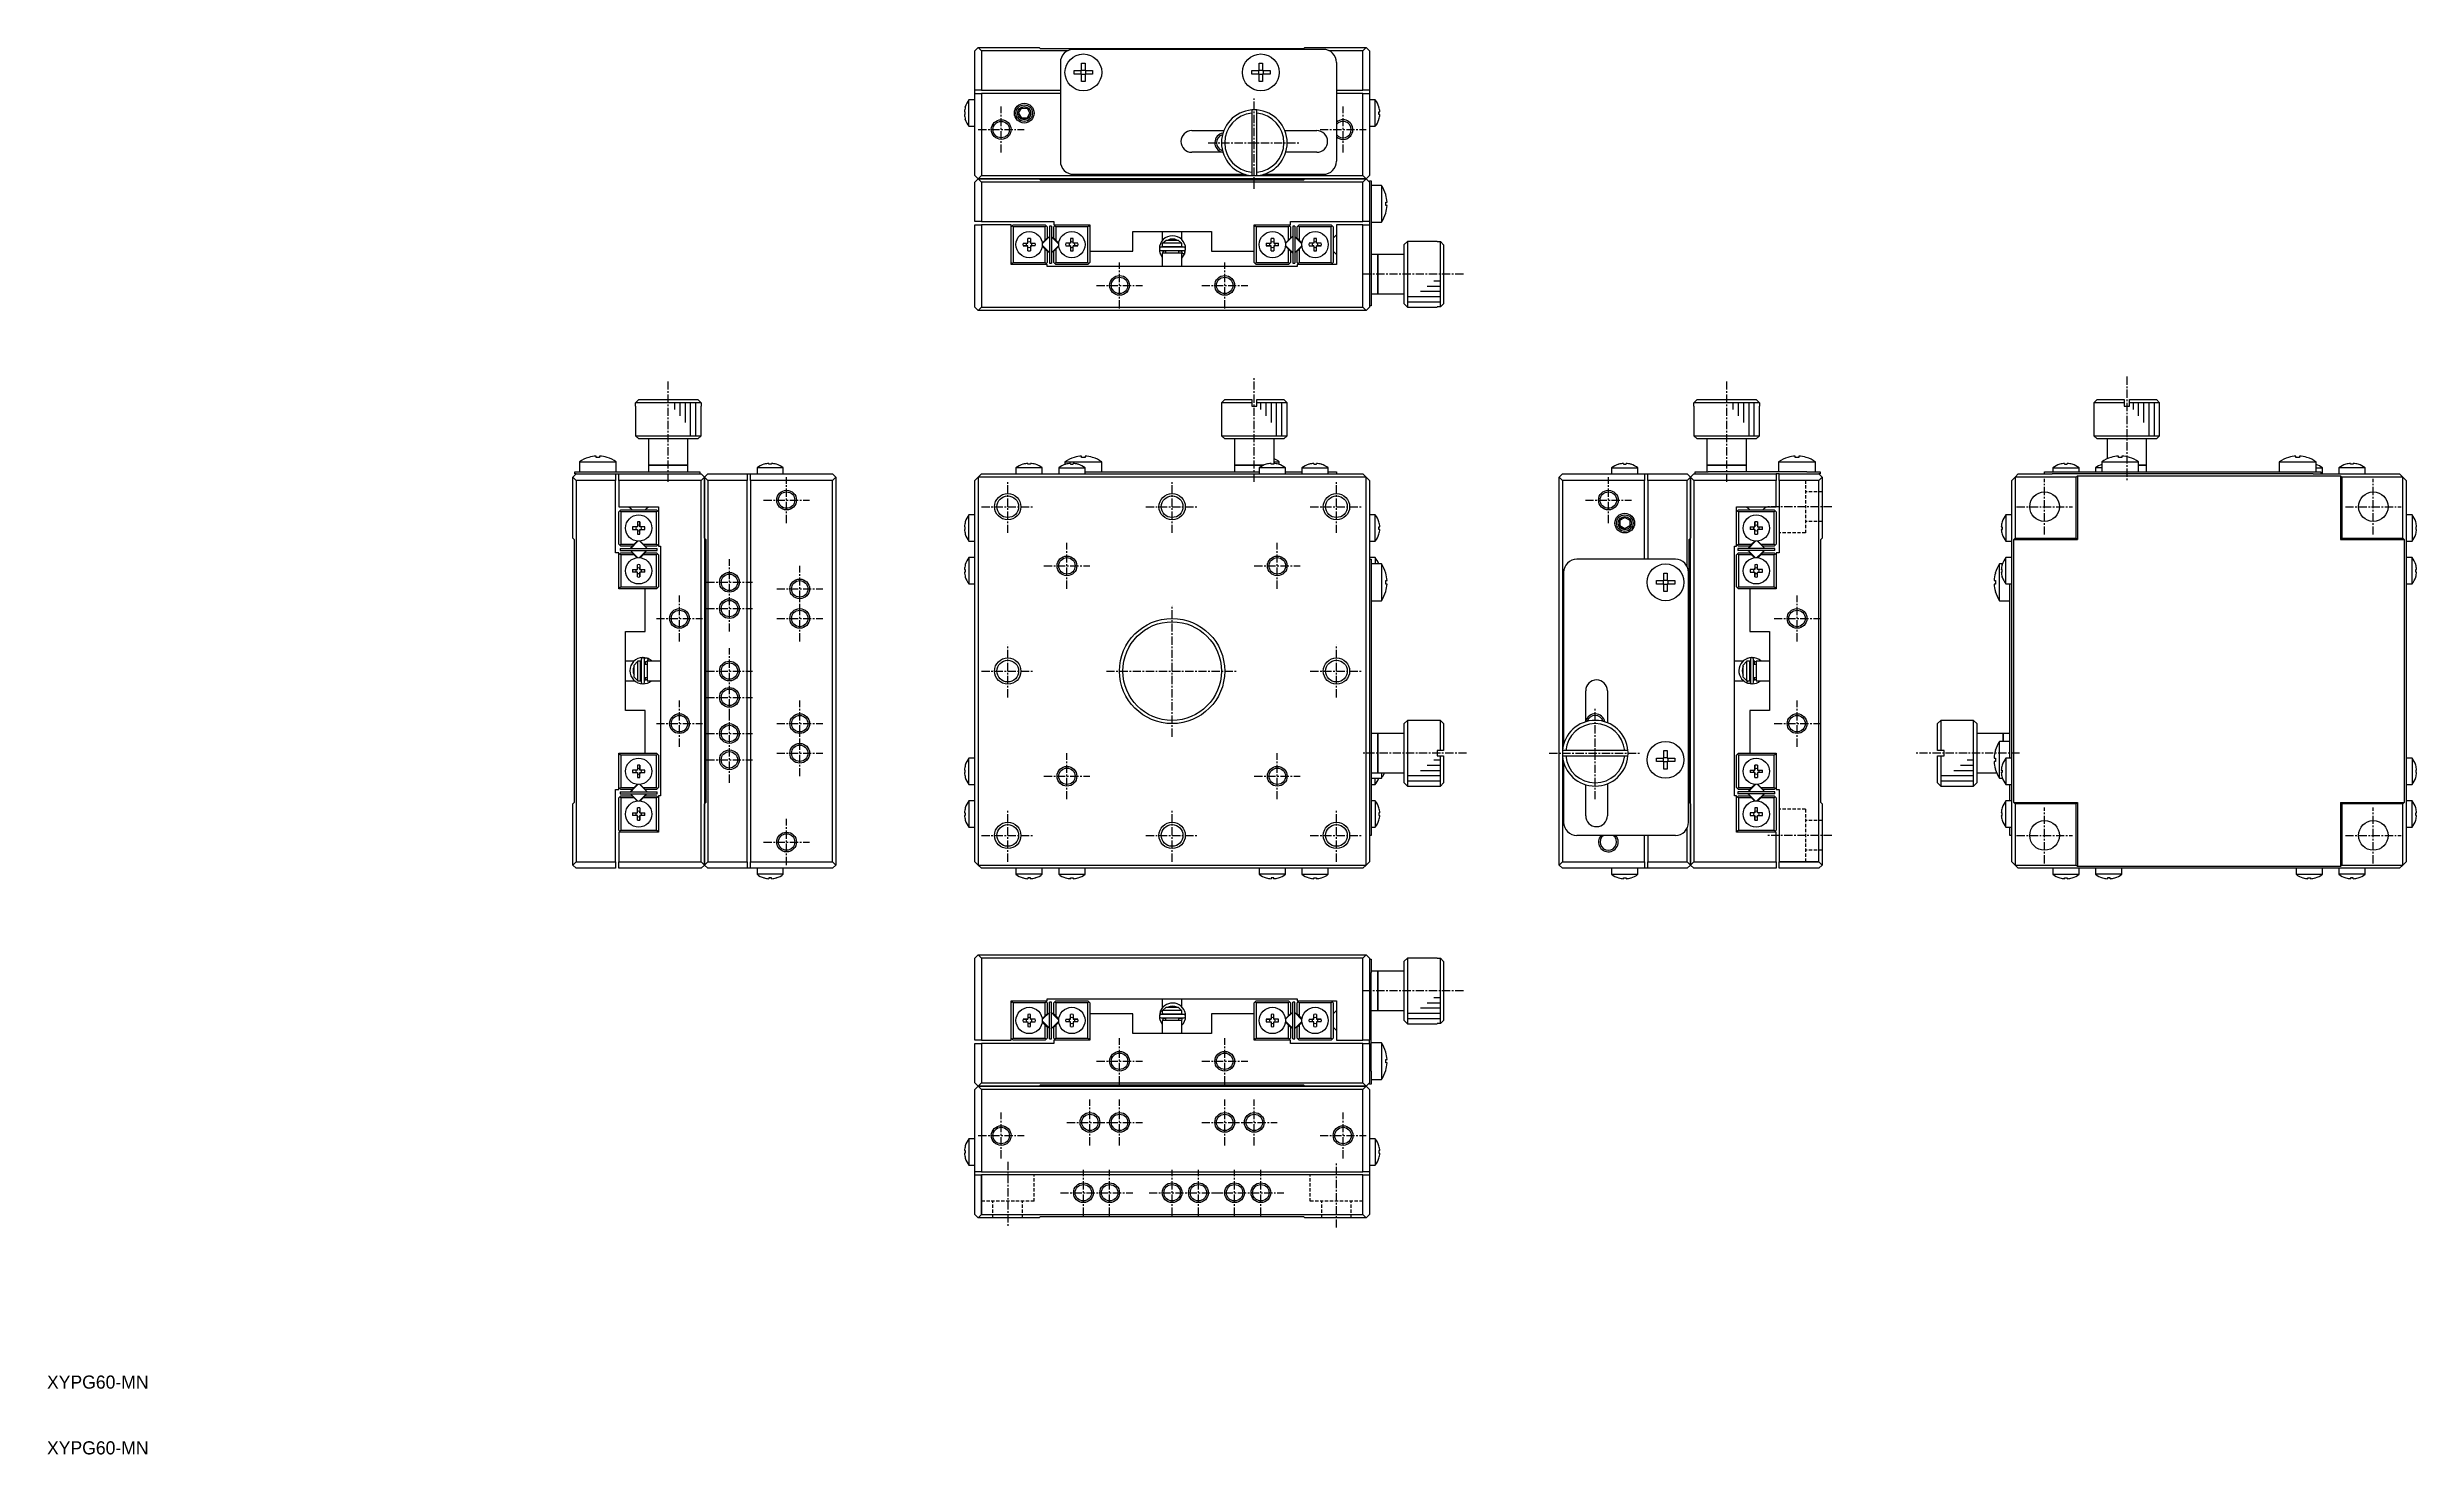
# Model space of a CAD drawing. Extents: x 10 to 370, y 10 to 224.
import ezdxf

# ---------------------------------------------------------------- set-up
doc = ezdxf.new("R2010")
doc.units = 0
doc.linetypes.add('CENTER', pattern=[2, 1.25, -0.25, 0.25, -0.25])
doc.linetypes.add('DASHED', pattern=[0.75, 0.5, -0.25])
doc.layers.get('0').update_dxf_attribs({"linetype": 'CONTINUOUS'})
doc.layers.add('CENTER', color=1, linetype='CENTER')
doc.styles.get("Standard").update_dxf_attribs({"font": 'FGP教科書体NT-M'})

msp = doc.modelspace()

# ---------------------------------------------------------------- texts
at = {"color": 7, "linetype": 'CONTINUOUS'}
for p in [(10, 20), (10, 10)]:
    msp.add_text('XYPG60-MN', height=2, dxfattribs=at).set_placement(p)

# ---------------------------------------------------------------- linework, layer by layer
at = {"color": 7, "linetype": 'CONTINUOUS'}
for p, q in [((151.143738, 223.5), (151.643738, 224)), ((151.143738, 217.5), (151.143738, 223.5)), ((151.643738, 224), (152.143738, 223.5)), ((151.643738, 224), (160.943738, 224)), ((152.143738, 223.5), (152.143738, 217.5)), ((165.271958, 223.5), (152.143738, 223.5)), ((161.143738, 223.8), (160.943738, 224)), ((201.143738, 223.8), (161.143738, 223.8)), ((204.143738, 223.7), (166.143738, 223.7)), ((201.343738, 224), (201.143738, 223.8)), ((201.343738, 224), (210.643738, 224)), ((210.143738, 223.5), (205.015518, 223.5)), ((210.143738, 223.5), (210.643738, 224)), ((210.143738, 217.5), (210.143738, 223.5)), ((210.643738, 224), (211.143738, 223.5)), ((211.143738, 223.5), (211.143738, 217.5)), ((164.143738, 221.7), (164.143738, 206.7)), ((166.244599, 219.94), (166.244599, 220.46)), ((166.244599, 220.46), (167.383738, 220.46)), ((167.383738, 219.94), (166.244599, 219.94)), ((167.314296, 219.94), (167.314296, 220.46)), ((167.383738, 221.599139), (167.903738, 221.599139)), ((167.383738, 220.46), (167.383738, 221.599139)), ((167.383738, 220.529442), (167.903738, 220.529442)), ((167.383738, 218.800861), (167.383738, 219.94)), ((167.903738, 219.870558), (167.383738, 219.870558)), ((167.903738, 221.599139), (167.903738, 220.46)), ((167.903738, 220.46), (169.042877, 220.46)), ((167.903738, 219.94), (167.903738, 218.800861)), ((169.042877, 219.94), (167.903738, 219.94)), ((167.97318, 220.46), (167.97318, 219.94)), ((169.042877, 220.46), (169.042877, 219.94)), ((193.244599, 220.46), (194.383738, 220.46)), ((193.244599, 219.94), (193.244599, 220.46)), ((194.383738, 219.94), (193.244599, 219.94)), ((194.314296, 219.94), (194.314296, 220.46)), ((194.383738, 221.599139), (194.903738, 221.599139)), ((194.383738, 220.46), (194.383738, 221.599139)), ((194.383738, 220.529442), (194.903738, 220.529442)), ((194.383738, 218.800861), (194.383738, 219.94)), ((194.903738, 219.870558), (194.383738, 219.870558)), ((194.903738, 221.599139), (194.903738, 220.46)), ((194.903738, 220.46), (196.042877, 220.46)), ((194.903738, 219.94), (194.903738, 218.800861)), ((196.042877, 219.94), (194.903738, 219.94)), ((194.97318, 220.46), (194.97318, 219.94)), ((196.042877, 220.46), (196.042877, 219.94)), ((206.143738, 221.7), (206.143738, 206.7)), ((152.143738, 217.5), (151.143738, 217.5)), ((151.143738, 217), (151.143738, 217.5)), ((151.143738, 204.5), (151.143738, 217)), ((151.143738, 217), (152.143738, 217)), ((152.143738, 217.5), (164.143738, 217.5)), ((152.143738, 217), (152.143738, 204.5)), ((164.143738, 217), (152.143738, 217)), ((167.903738, 218.800861), (167.383738, 218.800861)), ((194.903738, 218.800861), (194.383738, 218.800861)), ((206.143738, 217.5), (210.143738, 217.5)), ((210.143738, 217), (206.143738, 217)), ((211.143738, 217.5), (210.143738, 217.5)), ((210.143738, 204.5), (210.143738, 217)), ((210.143738, 217), (211.143738, 217)), ((211.143738, 217.5), (211.143738, 217)), ((211.143738, 217), (211.143738, 204.5)), ((149.688005, 214.2), (149.556262, 214.2)), ((149.556262, 213.8), (149.688005, 213.8)), ((149.688005, 214.928709), (149.688005, 214.95)), ((149.688005, 213.8), (149.688005, 214.2)), ((149.688005, 213.05), (149.688005, 213.071291)), ((150.245739, 212), (150.245739, 216)), ((151.143738, 216), (150.245739, 216)), ((157.777712, 214), (158.210725, 214.75)), ((158.210725, 213.25), (157.777712, 214)), ((157.777712, 214), (158.210725, 213.25)), ((158.210725, 214.75), (159.07675, 214.75)), ((159.07675, 213.25), (158.210725, 213.25)), ((158.210725, 213.25), (159.07675, 213.25)), ((159.07675, 214.75), (159.509763, 214)), ((159.509763, 214), (159.07675, 213.25)), ((159.07675, 213.25), (159.509763, 214)), ((193.243738, 214.483974), (193.243738, 213.982187)), ((193.243738, 213.982187), (193.243738, 205.017813)), ((194.043738, 213.982187), (194.043738, 214.483974)), ((194.043738, 205.017813), (194.043738, 213.982187)), ((212.041737, 216), (211.143738, 216)), ((212.041737, 212), (212.041737, 216)), ((212.59947, 214.928709), (212.59947, 214.95)), ((212.59947, 214.2), (212.731213, 214.2)), ((212.59947, 213.8), (212.59947, 214.2)), ((212.731213, 213.8), (212.59947, 213.8)), ((212.59947, 213.05), (212.59947, 213.071291)), ((150.245739, 212), (151.143738, 212)), ((184.143738, 211.35), (188.998579, 211.35)), ((198.288897, 211.35), (203.143738, 211.35)), ((211.143738, 212), (212.041737, 212)), ((188.858605, 208.05), (184.143738, 208.05)), ((203.143738, 208.05), (198.428871, 208.05)), ((151.143738, 204.5), (151.643738, 204)), ((151.143738, 203.5), (151.643738, 204)), ((151.143738, 197.5), (151.143738, 203.5)), ((151.643738, 204), (152.143738, 204.5)), ((151.643738, 204), (152.143738, 203.5)), ((151.643738, 204), (160.943738, 204)), ((160.943738, 204), (151.643738, 204)), ((152.143738, 204.5), (193.643738, 204.5)), ((152.143738, 203.5), (152.143738, 197.5)), ((210.143738, 203.5), (152.143738, 203.5)), ((161.143738, 203.8), (160.943738, 204)), ((201.343738, 204), (160.943738, 204)), ((201.143738, 203.8), (161.143738, 203.8)), ((166.143738, 204.7), (192.243738, 204.7)), ((193.243738, 205.017813), (193.243738, 204.516026)), ((193.643738, 204.5), (210.143738, 204.5)), ((194.043738, 204.516026), (194.043738, 205.017813)), ((195.043738, 204.7), (204.143738, 204.7)), ((201.343738, 204), (201.143738, 203.8)), ((201.343738, 204), (210.643738, 204)), ((210.643738, 204), (201.343738, 204)), ((210.143738, 204.5), (210.643738, 204)), ((210.143738, 203.5), (210.643738, 204)), ((210.143738, 197.5), (210.143738, 203.5)), ((210.643738, 204), (211.143738, 204.5)), ((210.643738, 204), (211.143738, 203.5)), ((211.143738, 203.5), (211.143738, 203.7)), ((211.143738, 203.7), (211.443738, 203.7)), ((211.143738, 203.5), (211.143738, 197.5)), ((211.443738, 203.7), (211.443738, 201.7)), ((212.986201, 203), (211.443738, 203)), ((212.986201, 203), (212.986201, 200.2)), ((211.443738, 201.7), (211.443738, 186.7)), ((212.986201, 200.2), (212.986201, 197.4)), ((213.636942, 201.599139), (213.643111, 201.602148)), ((213.636942, 200.46), (213.830199, 200.46)), ((213.636942, 199.94), (213.636942, 200.46)), ((213.830199, 199.94), (213.636942, 199.94)), ((213.643111, 198.797852), (213.636942, 198.800861)), ((152.143738, 197.5), (151.143738, 197.5)), ((151.143738, 197), (152.143738, 197)), ((151.143738, 184.5), (151.143738, 197)), ((152.143738, 197.5), (163.143738, 197.5)), ((152.143738, 197), (152.143738, 184.5)), ((156.643738, 197), (152.143738, 197)), ((156.643738, 191), (156.643738, 197)), ((156.793738, 196.85), (156.643738, 196.7)), ((156.793738, 196.85), (156.943738, 197)), ((156.943738, 196.7), (156.793738, 196.85)), ((156.943738, 197), (161.843738, 197)), ((156.943738, 196.7), (156.943738, 191.3)), ((161.843738, 196.7), (156.943738, 196.7)), ((159.193738, 194.2), (159.193738, 194.928709)), ((159.593738, 194.928709), (159.593738, 194.2)), ((161.379484, 194.238349), (161.843738, 194.702602)), ((162.466961, 195.237437), (161.406301, 194.176777)), ((161.843738, 197), (161.993738, 196.85)), ((161.993738, 196.85), (161.843738, 196.7)), ((161.843738, 194.702602), (161.843738, 196.7)), ((161.843738, 194.702602), (162.143738, 195.002602)), ((162.143738, 196.7), (161.993738, 196.85)), ((162.143738, 196.7), (162.143738, 195.002602)), ((162.793738, 196.8), (162.493738, 196.8)), ((162.493738, 196.8), (162.493738, 191.2)), ((162.793738, 196.8), (162.793738, 191.2)), ((162.793738, 195.193503), (163.315489, 194.671751)), ((163.881175, 194.176777), (162.820514, 195.237437)), ((163.143738, 197.5), (163.143738, 197)), ((163.143738, 197), (168.643738, 197)), ((163.293738, 196.85), (163.143738, 196.7)), ((163.143738, 195.002602), (163.143738, 196.7)), ((163.143738, 195.002602), (163.443738, 194.702602)), ((163.293738, 196.85), (163.443738, 197)), ((163.443738, 196.7), (163.293738, 196.85)), ((163.315489, 194.671751), (163.881175, 194.106066)), ((163.443738, 196.7), (163.443738, 194.702602)), ((168.343738, 196.7), (163.443738, 196.7)), ((163.443738, 194.702602), (163.907991, 194.238349)), ((165.693738, 194.928709), (165.693738, 194.2)), ((166.093738, 194.2), (166.093738, 194.928709)), ((168.343738, 197), (168.493738, 196.85)), ((168.493738, 196.85), (168.343738, 196.7)), ((168.343738, 191.3), (168.343738, 196.7)), ((168.643738, 196.7), (168.493738, 196.85)), ((168.643738, 197), (168.643738, 193)), ((175.143738, 196), (187.143738, 196)), ((175.143738, 193), (175.143738, 196)), ((179.643738, 196), (179.643738, 194.600079)), ((179.698055, 194.2), (180.227223, 194.7)), ((180.227223, 194.7), (182.060253, 194.7)), ((182.060253, 194.7), (182.589421, 194.2)), ((182.643738, 194.729618), (182.643738, 196)), ((187.143738, 196), (187.143738, 193)), ((193.643738, 197), (199.143738, 197)), ((193.643738, 193), (193.643738, 197)), ((193.793738, 196.85), (193.643738, 196.7)), ((193.793738, 196.85), (193.943738, 197)), ((193.943738, 196.7), (193.793738, 196.85)), ((198.843738, 196.7), (193.943738, 196.7)), ((193.943738, 196.7), (193.943738, 191.3)), ((196.193738, 194.2), (196.193738, 194.928709)), ((196.593738, 194.928709), (196.593738, 194.2)), ((198.379484, 194.238349), (198.843738, 194.702602)), ((199.466961, 195.237437), (198.406301, 194.176777)), ((198.843738, 197), (198.993738, 196.85)), ((198.993738, 196.85), (198.843738, 196.7)), ((198.843738, 194.702602), (198.843738, 196.7)), ((198.843738, 194.702602), (199.143738, 195.002602)), ((199.143738, 196.7), (198.993738, 196.85)), ((199.143738, 197), (199.143738, 197.5)), ((199.143738, 197.5), (210.143738, 197.5)), ((199.143738, 196.7), (199.143738, 195.002602)), ((199.493738, 196.8), (199.493738, 191.2)), ((199.793738, 196.8), (199.493738, 196.8)), ((199.793738, 196.8), (199.793738, 191.2)), ((199.793738, 195.193503), (200.881175, 194.106066)), ((200.881175, 194.176777), (199.820514, 195.237437)), ((200.293738, 196.85), (200.143738, 196.7)), ((200.143738, 195.002602), (200.143738, 196.7)), ((200.143738, 195.002602), (200.443738, 194.702602)), ((200.293738, 196.85), (200.443738, 197)), ((200.443738, 196.7), (200.293738, 196.85)), ((200.443738, 197), (205.343738, 197)), ((200.443738, 196.7), (200.443738, 194.702602)), ((205.343738, 196.7), (200.443738, 196.7)), ((200.443738, 194.702602), (200.907991, 194.238349)), ((202.693738, 194.928709), (202.693738, 194.2)), ((203.093738, 194.2), (203.093738, 194.928709)), ((205.343738, 197), (205.493738, 196.85)), ((205.493738, 196.85), (205.343738, 196.7)), ((205.343738, 191.3), (205.343738, 196.7)), ((205.643738, 196.7), (205.493738, 196.85)), ((205.643738, 196.7), (205.643738, 191.3)), ((205.893738, 195.25), (205.643738, 195)), ((206.143738, 195.5), (205.893738, 195.25)), ((206.143738, 197), (206.143738, 191)), ((210.143738, 197), (206.143738, 197)), ((211.143738, 197.5), (210.143738, 197.5)), ((210.143738, 184.5), (210.143738, 197)), ((210.143738, 197), (211.143738, 197)), ((211.143738, 197.5), (211.143738, 197)), ((211.143738, 197), (211.143738, 184.5)), ((211.443738, 197.4), (212.986201, 197.4)), ((156.643738, 191.3), (156.793738, 191.15)), ((156.793738, 191.15), (156.943738, 191.3)), ((156.943738, 191), (156.793738, 191.15)), ((156.943738, 191.3), (161.843738, 191.3)), ((158.465029, 194.2), (159.193738, 194.2)), ((159.193738, 193.8), (158.465029, 193.8)), ((158.465029, 193.8), (159.007346, 193.8)), ((159.007346, 193.8), (159.193738, 193.8)), ((159.193738, 193.071291), (159.193738, 193.8)), ((159.593738, 194.2), (160.322447, 194.2)), ((159.593738, 193.8), (159.593738, 193.071291)), ((160.322447, 193.8), (159.593738, 193.8)), ((159.593738, 193.8), (159.78013, 193.8)), ((160.322447, 193.8), (159.78013, 193.8)), ((161.843738, 193.297398), (161.379484, 193.761651)), ((162.493738, 192.806497), (161.406301, 193.893934)), ((161.406301, 193.823223), (162.466961, 192.762563)), ((161.843738, 191.3), (161.843738, 193.297398)), ((162.143738, 192.997398), (161.843738, 193.297398)), ((161.843738, 191.3), (161.993738, 191.15)), ((161.993738, 191.15), (161.843738, 191)), ((161.993738, 191.15), (162.143738, 191.3)), ((162.143738, 192.997398), (162.143738, 191.3)), ((162.493738, 191.2), (162.793738, 191.2)), ((162.820514, 192.762563), (163.881175, 193.823223)), ((163.443738, 193.297398), (163.143738, 192.997398)), ((163.143738, 191.3), (163.143738, 192.997398)), ((163.143738, 191.3), (163.293738, 191.15)), ((163.293738, 191.15), (163.443738, 191.3)), ((163.443738, 191), (163.293738, 191.15)), ((163.907991, 193.761651), (163.443738, 193.297398)), ((163.443738, 193.297398), (163.443738, 191.3)), ((163.443738, 191.3), (168.343738, 191.3)), ((165.693738, 194.2), (164.965029, 194.2)), ((164.965029, 193.8), (165.693738, 193.8)), ((164.965029, 193.8), (165.507346, 193.8)), ((165.693738, 193.8), (165.507346, 193.8)), ((165.693738, 193.8), (165.693738, 193.071291)), ((166.822447, 194.2), (166.093738, 194.2)), ((166.093738, 193.071291), (166.093738, 193.8)), ((166.093738, 193.8), (166.822447, 193.8)), ((166.28013, 193.8), (166.093738, 193.8)), ((166.822447, 193.8), (166.28013, 193.8)), ((168.343738, 191.3), (168.493738, 191.15)), ((168.493738, 191.15), (168.343738, 191)), ((168.493738, 191.15), (168.643738, 191.3)), ((168.643738, 193), (168.643738, 191.3)), ((168.643738, 193), (175.143738, 193)), ((179.338659, 192.623069), (179.338986, 192.622063)), ((179.338986, 192.622063), (179.339334, 192.620999)), ((179.339334, 192.620999), (179.339828, 192.619497)), ((179.339828, 192.619497), (179.340162, 192.618487)), ((179.340162, 192.618487), (179.340639, 192.617055)), ((179.340639, 192.617055), (179.34124, 192.615263)), ((179.34124, 192.615263), (179.342136, 192.612619)), ((179.342136, 192.612619), (179.343044, 192.609971)), ((179.343044, 192.609971), (179.344756, 192.605068)), ((179.344756, 192.605068), (179.362374, 192.559918)), ((179.36248, 192.563898), (179.362049, 192.561456)), ((179.362049, 192.561456), (179.362839, 192.561788)), ((179.362374, 192.559918), (179.362049, 192.561456)), ((179.362891, 192.56181), (179.363038, 192.561872)), ((179.363091, 192.561895), (179.363187, 192.561935)), ((182.95072, 193.597626), (179.45072, 193.597626)), ((179.45072, 193.097626), (182.95072, 193.097626)), ((179.698055, 194.2), (179.643738, 194.2)), ((179.643738, 194.2), (179.643738, 193.7)), ((179.643738, 193.7), (182.643738, 193.7)), ((182.643738, 192.7), (179.643738, 192.7)), ((179.643738, 192.7), (179.643738, 190.7)), ((182.589421, 194.2), (179.698055, 194.2)), ((179.846846, 192.699891), (179.720624, 193.097617)), ((179.720895, 193.597641), (179.741843, 193.7001)), ((179.80246, 192.853809), (179.80288, 192.866237)), ((179.802682, 192.841379), (179.80246, 192.853809)), ((179.803544, 192.828981), (179.802682, 192.841379)), ((179.80288, 192.866237), (179.80394, 192.878628)), ((179.805043, 192.816649), (179.803544, 192.828981)), ((179.80394, 192.878628), (179.805637, 192.890948)), ((179.807173, 192.804418), (179.805043, 192.816649)), ((179.805637, 192.890948), (179.807965, 192.903163)), ((179.809928, 192.79232), (179.807173, 192.804418)), ((179.807965, 192.903163), (179.810918, 192.91524)), ((179.813297, 192.780389), (179.809928, 192.79232)), ((179.810918, 192.91524), (179.814486, 192.927145)), ((179.817269, 192.768654), (179.813297, 192.780389)), ((179.814486, 192.927145), (179.818656, 192.938847)), ((179.821991, 192.756774), (179.817269, 192.768654)), ((179.818656, 192.938847), (179.823417, 192.950314)), ((179.821816, 192.757136), (179.820533, 192.758597)), ((179.822316, 192.755237), (179.821816, 192.757136)), ((179.823417, 192.950314), (179.828753, 192.961517)), ((179.828753, 192.961517), (179.834647, 192.972428)), ((179.834647, 192.972428), (179.841081, 192.983017)), ((179.841081, 192.983017), (179.848037, 192.993261)), ((179.848037, 192.993261), (179.855493, 193.003134)), ((180.143738, 193), (179.852839, 193)), ((179.855493, 193.003134), (179.863428, 193.012612)), ((179.863428, 193.012612), (179.87182, 193.021674)), ((179.87182, 193.021674), (179.880645, 193.030301)), ((179.880645, 193.030301), (179.88988, 193.038471)), ((179.88988, 193.038471), (179.899499, 193.046169)), ((179.899499, 193.046169), (179.909479, 193.053378)), ((179.909479, 193.053378), (179.919792, 193.060083)), ((179.919792, 193.060083), (179.930413, 193.06627)), ((179.930413, 193.06627), (179.941316, 193.071927)), ((179.941316, 193.071927), (179.952473, 193.077044)), ((179.952473, 193.077044), (179.963859, 193.08161)), ((179.963859, 193.08161), (179.975447, 193.085616)), ((179.975447, 193.085616), (179.987208, 193.089056)), ((179.987208, 193.089056), (179.999116, 193.091923)), ((179.999116, 193.091923), (180.011143, 193.094212)), ((180.011143, 193.094212), (180.023261, 193.095919)), ((180.023261, 193.095919), (180.035444, 193.097041)), ((180.035444, 193.097041), (180.047664, 193.097576)), ((180.047664, 193.097576), (180.052567, 193.097626)), ((180.143738, 193.7), (180.143738, 193.597626)), ((180.143738, 193.7), (180.143738, 193.597626)), ((180.143738, 193.097626), (180.143738, 192.7)), ((180.143738, 193.097626), (180.143738, 193)), ((182.143738, 193.597626), (182.143738, 193.7)), ((182.143738, 193.597626), (182.143738, 193.7)), ((182.143738, 192.7), (182.143738, 193.097626)), ((182.143738, 193), (182.143738, 193.097626)), ((182.548607, 193), (182.143738, 193)), ((182.348873, 193.097626), (182.360456, 193.097357)), ((182.360456, 193.097357), (182.372653, 193.096501)), ((182.372653, 193.096501), (182.384794, 193.095061)), ((182.384794, 193.095061), (182.396851, 193.09304)), ((182.396851, 193.09304), (182.408796, 193.090441)), ((182.408796, 193.090441), (182.420603, 193.08727)), ((182.420603, 193.08727), (182.432244, 193.083533)), ((182.432244, 193.083533), (182.443693, 193.079238)), ((182.443693, 193.079238), (182.454924, 193.074394)), ((182.454924, 193.074394), (182.46591, 193.069009)), ((182.46591, 193.069009), (182.476625, 193.063096)), ((182.476625, 193.063096), (182.487044, 193.056665)), ((182.487044, 193.056665), (182.497142, 193.049729)), ((182.497142, 193.049729), (182.506893, 193.042304)), ((182.506893, 193.042304), (182.516273, 193.034403)), ((182.516273, 193.034403), (182.525259, 193.026044)), ((182.525259, 193.026044), (182.533827, 193.017245)), ((182.533827, 193.017245), (182.541954, 193.008024)), ((182.541954, 193.008024), (182.549618, 192.998402)), ((182.549618, 192.998402), (182.556798, 192.988401)), ((182.580441, 192.756263), (182.554855, 192.699894)), ((182.556798, 192.988401), (182.563473, 192.978043)), ((182.563473, 192.978043), (182.569625, 192.967352)), ((182.569625, 192.967352), (182.575234, 192.956354)), ((182.575234, 192.956354), (182.580283, 192.945075)), ((182.640966, 192.695569), (182.576505, 192.747167)), ((182.579765, 192.752312), (182.579124, 192.755237)), ((182.582173, 192.763403), (182.57945, 192.756774)), ((182.58182, 192.748808), (182.579765, 192.752312)), ((182.580283, 192.945075), (182.584757, 192.933545)), ((182.585278, 192.744746), (182.58182, 192.748808)), ((182.586429, 192.775079), (182.582173, 192.763403)), ((182.584757, 192.933545), (182.588642, 192.921791)), ((182.590117, 192.740151), (182.585278, 192.744746)), ((182.590081, 192.786962), (182.586429, 192.775079)), ((182.588642, 192.921791), (182.591923, 192.909843)), ((182.643738, 194.2), (182.589421, 194.2)), ((182.593119, 192.79902), (182.590081, 192.786962)), ((182.596307, 192.735053), (182.590117, 192.740151)), ((182.591923, 192.909843), (182.59459, 192.897734)), ((182.595532, 192.81122), (182.593119, 192.79902)), ((182.59459, 192.897734), (182.596634, 192.885495)), ((182.597313, 192.823529), (182.595532, 192.81122)), ((182.603809, 192.729481), (182.596307, 192.735053)), ((182.596634, 192.885495), (182.598047, 192.87316)), ((182.598457, 192.835911), (182.597313, 192.823529)), ((182.598047, 192.87316), (182.598824, 192.860761)), ((182.598961, 192.848334), (182.598457, 192.835911)), ((182.598824, 192.860761), (182.598961, 192.848334)), ((182.612579, 192.72347), (182.603809, 192.729481)), ((182.62256, 192.717058), (182.612579, 192.72347)), ((182.633693, 192.710285), (182.62256, 192.717058)), ((182.645909, 192.70319), (182.633693, 192.710285)), ((183.034145, 192.551322), (182.640966, 192.695569)), ((182.643738, 193.7), (182.643738, 194.2)), ((182.643738, 190.7), (182.643738, 192.7)), ((182.643745, 191.964702), (183.038075, 192.56043)), ((182.644132, 193.758859), (182.680791, 193.597654)), ((182.659131, 192.69582), (182.645909, 192.70319)), ((182.673279, 192.688218), (182.659131, 192.69582)), ((182.688266, 192.680432), (182.673279, 192.688218)), ((182.703998, 192.67251), (182.688266, 192.680432)), ((182.72038, 192.664501), (182.703998, 192.67251)), ((182.737309, 192.656454), (182.72038, 192.664501)), ((182.754682, 192.648418), (182.737309, 192.656454)), ((182.772391, 192.640444), (182.754682, 192.648418)), ((182.790328, 192.63258), (182.772391, 192.640444)), ((182.808381, 192.624875), (182.790328, 192.63258)), ((182.82644, 192.617376), (182.808381, 192.624875)), ((182.844393, 192.61013), (182.82644, 192.617376)), ((182.862129, 192.603181), (182.844393, 192.61013)), ((182.879539, 192.596572), (182.862129, 192.603181)), ((182.896516, 192.590344), (182.879539, 192.596572)), ((182.912955, 192.584536), (182.896516, 192.590344)), ((182.928755, 192.579182), (182.912955, 192.584536)), ((182.943818, 192.574317), (182.928755, 192.579182)), ((182.958051, 192.569969), (182.943818, 192.574317)), ((182.971367, 192.566166), (182.958051, 192.569969)), ((182.983684, 192.562932), (182.971367, 192.566166)), ((182.994925, 192.560286), (182.983684, 192.562932)), ((183.005021, 192.558245), (182.994925, 192.560286)), ((183.000925, 192.478846), (183.035189, 192.553765)), ((183.01391, 192.55682), (183.005021, 192.558245)), ((183.021538, 192.556022), (183.01391, 192.55682)), ((183.027857, 192.555855), (183.021538, 192.556022)), ((183.032828, 192.556319), (183.027857, 192.555855)), ((183.036421, 192.557412), (183.032828, 192.556319)), ((183.038613, 192.559128), (183.036421, 192.557412)), ((183.039392, 192.561456), (183.038613, 192.559128)), ((183.039066, 192.559918), (183.052119, 192.5925)), ((183.056136, 193.100289), (183.049564, 193.118057)), ((183.052119, 192.5925), (183.064209, 192.627517)), ((183.067666, 193.065096), (183.056136, 193.100289)), ((183.060683, 192.615626), (183.199207, 193.31812)), ((183.064209, 192.627517), (183.074534, 192.663085)), ((183.077423, 193.029381), (183.067666, 193.065096)), ((183.074534, 192.663085), (183.083069, 192.699115)), ((183.085386, 192.993232), (183.077423, 193.029381)), ((183.083069, 192.699115), (183.089793, 192.735517)), ((183.091534, 192.956736), (183.085386, 192.993232)), ((183.089793, 192.735517), (183.09469, 192.772203)), ((183.095853, 192.919984), (183.091534, 192.956736)), ((183.09469, 192.772203), (183.09775, 192.809083)), ((183.098332, 192.883064), (183.095853, 192.919984)), ((183.09775, 192.809083), (183.098964, 192.846067)), ((183.098964, 192.846067), (183.098332, 192.883064)), ((187.143738, 193), (193.643738, 193)), ((193.643738, 191.3), (193.643738, 193)), ((193.643738, 191.3), (193.793738, 191.15)), ((193.793738, 191.15), (193.943738, 191.3)), ((193.943738, 191), (193.793738, 191.15)), ((193.943738, 191.3), (198.843738, 191.3)), ((195.465029, 194.2), (196.193738, 194.2)), ((196.193738, 193.8), (195.465029, 193.8)), ((195.465029, 193.8), (196.007346, 193.8)), ((196.007346, 193.8), (196.193738, 193.8)), ((196.193738, 193.071291), (196.193738, 193.8)), ((196.593738, 194.2), (197.322447, 194.2)), ((196.593738, 193.8), (196.593738, 193.071291)), ((197.322447, 193.8), (196.593738, 193.8)), ((196.593738, 193.8), (196.78013, 193.8)), ((197.322447, 193.8), (196.78013, 193.8)), ((198.843738, 193.297398), (198.379484, 193.761651)), ((198.971986, 193.328249), (198.406301, 193.893934)), ((198.406301, 193.823223), (199.466961, 192.762563)), ((198.843738, 191.3), (198.843738, 193.297398)), ((199.143738, 192.997398), (198.843738, 193.297398)), ((198.843738, 191.3), (198.993738, 191.15)), ((198.993738, 191.15), (198.843738, 191)), ((199.493738, 192.806497), (198.971986, 193.328249)), ((198.993738, 191.15), (199.143738, 191.3)), ((199.143738, 192.997398), (199.143738, 191.3)), ((199.493738, 191.2), (199.793738, 191.2)), ((199.820514, 192.762563), (200.881175, 193.823223)), ((200.443738, 193.297398), (200.143738, 192.997398)), ((200.143738, 191.3), (200.143738, 192.997398)), ((200.143738, 191.3), (200.293738, 191.15)), ((200.293738, 191.15), (200.443738, 191.3)), ((200.443738, 191), (200.293738, 191.15)), ((200.907991, 193.761651), (200.443738, 193.297398)), ((200.443738, 193.297398), (200.443738, 191.3)), ((200.443738, 191.3), (205.343738, 191.3)), ((202.693738, 194.2), (201.965029, 194.2)), ((201.965029, 193.8), (202.693738, 193.8)), ((201.965029, 193.8), (202.507346, 193.8)), ((202.693738, 193.8), (202.507346, 193.8)), ((202.693738, 193.8), (202.693738, 193.071291)), ((203.822447, 194.2), (203.093738, 194.2)), ((203.093738, 193.071291), (203.093738, 193.8)), ((203.093738, 193.8), (203.822447, 193.8)), ((203.28013, 193.8), (203.093738, 193.8)), ((203.822447, 193.8), (203.28013, 193.8)), ((205.343738, 191.3), (205.493738, 191.15)), ((205.493738, 191.15), (205.343738, 191)), ((205.493738, 191.15), (205.643738, 191.3)), ((205.643738, 193), (205.893738, 192.75)), ((205.893738, 192.75), (206.143738, 192.5)), ((212.443738, 192.5), (211.443738, 192.5)), ((212.443738, 192.5), (212.443738, 186.5)), ((212.443738, 186.5), (212.443738, 192.5)), ((216.443738, 192.5), (212.443738, 192.5)), ((216.943738, 194.5), (216.443738, 194)), ((216.443738, 185), (216.443738, 194)), ((216.943738, 194.5), (216.943738, 184.5)), ((221.443738, 194.5), (216.943738, 194.5)), ((221.443738, 194.5), (221.443738, 194.483974)), ((221.443738, 194.483974), (221.943738, 194.483974)), ((221.943738, 184.516026), (221.943738, 194.483974)), ((221.943738, 194.483974), (222.443738, 193.982187)), ((222.443738, 193.982187), (222.443738, 185.017813)), ((162.143738, 191), (156.643738, 191)), ((162.143738, 190.7), (162.143738, 191)), ((200.143738, 190.7), (162.143738, 190.7)), ((168.343738, 191), (163.443738, 191)), ((198.843738, 191), (193.943738, 191)), ((200.143738, 191), (200.143738, 190.7)), ((206.143738, 191), (200.143738, 191)), ((151.143738, 184.5), (151.643738, 184)), ((151.643738, 184), (152.143738, 184.5)), ((210.643738, 184), (151.643738, 184)), ((152.143738, 184.5), (210.143738, 184.5)), ((210.143738, 184.5), (210.643738, 184)), ((210.643738, 184), (211.143738, 184.5)), ((211.443738, 184.7), (211.143738, 184.7)), ((211.443738, 186.7), (211.443738, 184.7)), ((211.443738, 186.5), (212.443738, 186.5)), ((212.443738, 186.5), (216.443738, 186.5)), ((216.443738, 185), (216.943738, 184.5)), ((216.943738, 184.5), (221.443738, 184.5)), ((221.943738, 184.516026), (221.443738, 184.516026)), ((221.443738, 184.516026), (221.443738, 184.5)), ((222.443738, 185.017813), (221.943738, 184.516026)), ((99.5, 169.443738), (99.516026, 169.443738)), ((99.5, 169.443738), (99.5, 164.943738)), ((99.516026, 169.943738), (100.017813, 170.443738)), ((99.516026, 169.443738), (99.516026, 169.943738)), ((109.483974, 169.943738), (99.516026, 169.943738)), ((100.017813, 170.443738), (108.982187, 170.443738)), ((108.982187, 170.443738), (109.483974, 169.943738)), ((109.483974, 169.943738), (109.483974, 169.443738)), ((109.483974, 169.443738), (109.5, 169.443738)), ((109.5, 164.943738), (109.5, 169.443738)), ((189.143738, 170.443738), (188.643738, 169.943738)), ((193.243738, 169.943738), (188.643738, 169.943738)), ((188.643738, 169.943738), (188.643738, 164.943738)), ((189.143738, 170.443738), (193.243738, 170.443738)), ((193.243738, 170.443738), (193.243738, 169.943738)), ((193.243738, 169.943738), (193.243738, 169.443738)), ((193.243738, 169.443738), (194.043738, 169.443738)), ((194.043738, 170.443738), (198.143738, 170.443738)), ((194.043738, 169.943738), (194.043738, 170.443738)), ((198.643738, 169.943738), (194.043738, 169.943738)), ((194.043738, 169.443738), (194.043738, 169.943738)), ((198.643738, 169.943738), (198.143738, 170.443738)), ((198.643738, 164.943738), (198.643738, 169.943738)), ((260.5, 169.443738), (260.516026, 169.443738)), ((260.5, 169.443738), (260.5, 164.943738)), ((260.516026, 169.943738), (261.017813, 170.443738)), ((270.483974, 169.943738), (260.516026, 169.943738)), ((260.516026, 169.443738), (260.516026, 169.943738)), ((261.017813, 170.443738), (269.982187, 170.443738)), ((269.982187, 170.443738), (270.483974, 169.943738)), ((270.483974, 169.943738), (270.483974, 169.443738)), ((270.483974, 169.443738), (270.5, 169.443738)), ((270.5, 164.943738), (270.5, 169.443738)), ((321.856262, 170.443738), (321.356262, 169.943738)), ((325.956262, 169.943738), (321.356262, 169.943738)), ((321.356262, 169.943738), (321.356262, 164.943738)), ((321.856262, 170.443738), (325.956262, 170.443738)), ((325.956262, 170.443738), (325.956262, 169.943738)), ((325.956262, 169.943738), (325.956262, 169.443738)), ((325.956262, 169.443738), (326.756262, 169.443738)), ((326.756262, 170.443738), (330.856262, 170.443738)), ((326.756262, 169.943738), (326.756262, 170.443738)), ((331.356262, 169.943738), (326.756262, 169.943738)), ((326.756262, 169.443738), (326.756262, 169.943738)), ((331.356262, 169.943738), (330.856262, 170.443738)), ((331.356262, 164.943738), (331.356262, 169.943738)), ((99.5, 164.943738), (109.5, 164.943738)), ((99.5, 164.943738), (100, 164.443738)), ((109, 164.443738), (100, 164.443738)), ((101.5, 164.443738), (101.5, 160.443738)), ((107.5, 160.443738), (107.5, 164.443738)), ((109, 164.443738), (109.5, 164.943738)), ((188.643738, 164.943738), (198.643738, 164.943738)), ((188.643738, 164.943738), (189.143738, 164.443738)), ((198.143738, 164.443738), (189.143738, 164.443738)), ((190.643738, 164.443738), (190.643738, 160.443738)), ((196.643738, 160.727682), (196.643738, 164.443738)), ((198.143738, 164.443738), (198.643738, 164.943738)), ((260.5, 164.943738), (270.5, 164.943738)), ((260.5, 164.943738), (261, 164.443738)), ((270, 164.443738), (261, 164.443738)), ((262.5, 164.443738), (262.5, 160.443738)), ((268.5, 160.443738), (268.5, 164.443738)), ((270, 164.443738), (270.5, 164.943738)), ((321.356262, 164.943738), (326.356262, 164.943738)), ((321.356262, 164.943738), (321.856262, 164.443738)), ((326.356262, 164.443738), (321.856262, 164.443738)), ((323.356262, 164.443738), (323.356262, 161.426313)), ((326.356262, 164.943738), (331.356262, 164.943738)), ((330.856262, 164.443738), (326.356262, 164.443738)), ((329.356262, 160.443738), (329.356262, 164.443738)), ((330.856262, 164.443738), (331.356262, 164.943738)), ((90, 158.643738), (90.5, 159.143738)), ((90, 149.343738), (90, 158.643738)), ((90.5, 158.143738), (90, 158.643738)), ((90.3, 159.143738), (90.3, 159.443738)), ((90.3, 159.443738), (92.3, 159.443738)), ((90.5, 159.143738), (90.3, 159.143738)), ((90.5, 159.143738), (96.5, 159.143738)), ((91, 160.986201), (93.8, 160.986201)), ((91, 160.986201), (91, 159.443738)), ((92.3, 159.443738), (107.3, 159.443738)), ((92.400861, 161.636942), (92.397852, 161.643111)), ((93.54, 161.636942), (93.54, 161.830199)), ((94.06, 161.636942), (93.54, 161.636942)), ((93.8, 160.986201), (96.6, 160.986201)), ((94.06, 161.830199), (94.06, 161.636942)), ((95.202148, 161.643111), (95.199139, 161.636942)), ((96.5, 159.143738), (97, 159.143738)), ((96.5, 159.143738), (96.5, 158.143738)), ((96.6, 159.443738), (96.6, 160.986201)), ((97, 159.143738), (109.5, 159.143738)), ((97, 158.143738), (97, 159.143738)), ((101.5, 160.443738), (107.5, 160.443738)), ((107.5, 160.443738), (101.5, 160.443738)), ((101.5, 160.443738), (101.5, 159.443738)), ((107.3, 159.443738), (109.3, 159.443738)), ((107.5, 159.443738), (107.5, 160.443738)), ((109.3, 159.443738), (109.3, 159.143738)), ((110, 158.643738), (109.5, 159.143738)), ((109.5, 158.143738), (110, 158.643738)), ((110, 158.643738), (110.5, 159.143738)), ((110, 149.343738), (110, 158.643738)), ((110.5, 158.143738), (110, 158.643738)), ((110, 158.643738), (110, 149.343738)), ((110.5, 159.143738), (116.5, 159.143738)), ((116.5, 159.143738), (116.5, 158.143738)), ((116.5, 159.143738), (117, 159.143738)), ((117, 159.143738), (129.5, 159.143738)), ((117, 158.143738), (117, 159.143738)), ((122, 160.041737), (118, 160.041737)), ((118, 160.041737), (118, 159.143738)), ((119.071291, 160.59947), (119.05, 160.59947)), ((119.8, 160.59947), (119.8, 160.731213)), ((120.2, 160.59947), (119.8, 160.59947)), ((120.2, 160.731213), (120.2, 160.59947)), ((120.95, 160.59947), (120.928709, 160.59947)), ((122, 159.143738), (122, 160.041737)), ((130, 158.643738), (129.5, 159.143738)), ((129.5, 158.143738), (130, 158.643738)), ((130, 158.643738), (130, 99.643738)), ((151.143738, 158.143738), (151.643738, 158.643738)), ((151.643738, 158.643738), (152.143738, 159.143738)), ((151.643738, 158.643738), (151.643738, 99.643738)), ((210.643738, 158.643738), (151.643738, 158.643738)), ((152.143738, 159.143738), (194.393738, 159.143738)), ((161.393738, 160.041737), (157.393738, 160.041737)), ((157.393738, 160.041737), (157.393738, 159.143738)), ((158.465029, 160.59947), (158.443738, 160.59947)), ((158.465029, 160.59947), (158.443738, 160.59947)), ((159.193738, 160.59947), (159.193738, 160.731213)), ((159.593738, 160.59947), (159.193738, 160.59947)), ((159.593738, 160.731213), (159.593738, 160.59947)), ((160.343738, 160.59947), (160.322447, 160.59947)), ((160.343738, 160.59947), (160.322447, 160.59947)), ((161.393738, 159.143738), (161.393738, 160.041737)), ((163.893738, 160.041737), (167.893738, 160.041737)), ((163.893738, 160.041737), (163.893738, 159.143738)), ((164.843738, 160.986201), (170.443738, 160.986201)), ((164.843738, 160.986201), (164.843738, 160.566568)), ((164.943738, 160.59947), (164.965029, 160.59947)), ((164.943738, 160.59947), (164.965029, 160.59947)), ((165.693738, 160.731213), (165.693738, 160.59947)), ((165.693738, 160.59947), (166.093738, 160.59947)), ((166.093738, 160.59947), (166.093738, 160.731213)), ((166.244599, 161.636942), (166.24159, 161.643111)), ((166.822447, 160.59947), (166.843738, 160.59947)), ((166.822447, 160.59947), (166.843738, 160.59947)), ((167.383738, 161.636942), (167.383738, 161.830199)), ((167.903738, 161.636942), (167.383738, 161.636942)), ((167.893738, 159.143738), (167.893738, 160.041737)), ((167.893738, 159.443738), (194.393738, 159.443738)), ((167.903738, 161.830199), (167.903738, 161.636942)), ((169.045885, 161.643111), (169.042877, 161.636942)), ((170.443738, 159.443738), (170.443738, 160.986201)), ((190.643738, 160.443738), (193.643738, 160.443738)), ((193.643738, 160.443738), (190.643738, 160.443738)), ((190.643738, 160.443738), (190.643738, 159.443738)), ((193.643738, 160.443738), (195.040963, 160.443738)), ((195.040963, 160.443738), (193.643738, 160.443738)), ((198.393738, 160.041737), (194.393738, 160.041737)), ((194.393738, 160.041737), (194.393738, 159.143738)), ((194.393738, 159.143738), (204.893738, 159.143738)), ((195.465029, 160.59947), (195.443738, 160.59947)), ((195.465029, 160.59947), (195.443738, 160.59947)), ((196.193738, 160.59947), (196.193738, 160.731213)), ((196.593738, 160.59947), (196.193738, 160.59947)), ((196.593738, 160.731213), (196.593738, 160.59947)), ((196.643738, 160.986201), (197.443738, 160.986201)), ((197.343738, 160.59947), (197.322447, 160.59947)), ((197.343738, 160.59947), (197.322447, 160.59947)), ((197.443738, 160.566568), (197.443738, 160.986201)), ((198.393738, 159.143738), (198.393738, 160.041737)), ((198.393738, 159.443738), (200.893738, 159.443738)), ((200.893738, 160.041737), (204.893738, 160.041737)), ((200.893738, 160.041737), (200.893738, 159.143738)), ((201.943738, 160.59947), (201.965029, 160.59947)), ((201.943738, 160.59947), (201.965029, 160.59947)), ((202.693738, 160.731213), (202.693738, 160.59947)), ((202.693738, 160.59947), (203.093738, 160.59947)), ((203.093738, 160.59947), (203.093738, 160.731213)), ((203.822447, 160.59947), (203.843738, 160.59947)), ((203.822447, 160.59947), (203.843738, 160.59947)), ((204.893738, 159.143738), (204.893738, 160.041737)), ((204.893738, 159.443738), (206.143738, 159.443738)), ((204.893738, 159.143738), (210.143738, 159.143738)), ((206.143738, 159.443738), (206.143738, 159.143738)), ((210.143738, 159.143738), (210.643738, 158.643738)), ((210.643738, 99.643738), (210.643738, 158.643738)), ((210.643738, 158.643738), (211.143738, 158.143738)), ((240.5, 159.143738), (240, 158.643738)), ((240, 158.643738), (240.5, 158.143738)), ((240, 99.643738), (240, 158.643738)), ((240.5, 159.143738), (253, 159.143738)), ((248, 160.041737), (252, 160.041737)), ((248, 160.041737), (248, 159.143738)), ((249.05, 160.59947), (249.071291, 160.59947)), ((249.8, 160.731213), (249.8, 160.59947)), ((249.8, 160.59947), (250.2, 160.59947)), ((250.2, 160.59947), (250.2, 160.731213)), ((250.928709, 160.59947), (250.95, 160.59947)), ((252, 159.143738), (252, 160.041737)), ((253, 159.143738), (253.5, 159.143738)), ((253, 159.143738), (253, 158.143738)), ((253.5, 158.143738), (253.5, 159.143738)), ((253.5, 159.143738), (259.5, 159.143738)), ((259.5, 159.143738), (260, 158.643738)), ((260, 158.643738), (259.5, 158.143738)), ((260.5, 159.143738), (260, 158.643738)), ((260, 158.643738), (260, 149.343738)), ((260, 158.643738), (260.5, 158.143738)), ((260, 149.343738), (260, 158.643738)), ((260.5, 159.143738), (273, 159.143738)), ((260.7, 159.143738), (260.7, 159.443738)), ((260.7, 159.443738), (262.7, 159.443738)), ((262.5, 160.443738), (268.5, 160.443738)), ((268.5, 160.443738), (262.5, 160.443738)), ((262.5, 160.443738), (262.5, 159.443738)), ((277.7, 159.443738), (262.7, 159.443738)), ((268.5, 159.443738), (268.5, 160.443738)), ((273.5, 159.143738), (273, 159.143738)), ((273, 159.143738), (273, 158.143738)), ((273.4, 160.986201), (279, 160.986201)), ((273.4, 160.986201), (273.4, 159.443738)), ((273.5, 158.143738), (273.5, 159.143738)), ((273.5, 159.143738), (279.5, 159.143738)), ((274.800861, 161.636942), (274.797852, 161.643111)), ((275.94, 161.636942), (275.94, 161.830199)), ((276.46, 161.636942), (275.94, 161.636942)), ((276.46, 161.830199), (276.46, 161.636942)), ((277.602148, 161.643111), (277.599139, 161.636942)), ((277.7, 159.443738), (279.7, 159.443738)), ((279, 159.443738), (279, 160.986201)), ((279.7, 159.143738), (279.5, 159.143738)), ((279.5, 159.143738), (280, 158.643738)), ((280, 158.643738), (279.5, 158.143738)), ((279.7, 159.443738), (279.7, 159.143738)), ((280, 158.643738), (280, 149.343738)), ((309.356262, 158.643738), (308.856262, 158.143738)), ((309.856262, 159.143738), (309.356262, 158.643738)), ((318.656262, 158.643738), (309.356262, 158.643738)), ((309.356262, 158.643738), (309.356262, 149.343738)), ((309.856262, 159.143738), (314.984482, 159.143738)), ((313.856262, 159.143738), (313.856262, 159.443738)), ((313.856262, 159.443738), (315.856262, 159.443738)), ((315.856262, 159.143738), (314.984482, 159.143738)), ((315.106262, 160.041737), (317.106262, 160.041737)), ((315.106262, 160.041737), (315.106262, 159.443738)), ((315.856262, 159.443738), (353.856262, 159.443738)), ((353.856262, 159.143738), (315.856262, 159.143738)), ((316.156262, 160.59947), (316.177553, 160.59947)), ((316.156262, 160.59947), (316.177553, 160.59947)), ((316.906262, 160.731213), (316.906262, 160.59947)), ((316.906262, 160.59947), (317.306262, 160.59947)), ((317.106262, 160.041737), (319.106262, 160.041737)), ((317.306262, 160.59947), (317.306262, 160.731213)), ((318.034971, 160.59947), (318.056262, 160.59947)), ((318.034971, 160.59947), (318.056262, 160.59947)), ((318.656262, 158.643738), (318.856262, 158.843738)), ((318.656262, 149.343738), (318.656262, 158.643738)), ((318.856262, 158.843738), (358.856262, 158.843738)), ((318.856262, 158.843738), (318.856262, 149.143738)), ((319.106262, 159.443738), (319.106262, 160.041737)), ((322.556262, 160.041737), (321.606262, 160.041737)), ((321.606262, 160.041737), (321.606262, 159.443738)), ((322.556262, 160.986201), (328.156262, 160.986201)), ((322.556262, 160.986201), (322.556262, 159.443738)), ((323.957123, 161.636942), (323.954115, 161.643111)), ((325.096262, 161.636942), (325.096262, 161.830199)), ((325.616262, 161.636942), (325.096262, 161.636942)), ((325.616262, 161.830199), (325.616262, 161.636942)), ((326.75841, 161.643111), (326.755401, 161.636942)), ((328.156262, 159.443738), (328.156262, 160.986201)), ((328.156262, 160.443738), (329.356262, 160.443738)), ((329.356262, 160.443738), (328.156262, 160.443738)), ((329.356262, 159.443738), (329.356262, 160.443738)), ((349.556262, 160.986201), (355.156262, 160.986201)), ((349.556262, 160.986201), (349.556262, 159.443738)), ((350.957123, 161.636942), (350.954115, 161.643111)), ((352.096262, 161.636942), (352.096262, 161.830199)), ((352.616262, 161.636942), (352.096262, 161.636942)), ((352.616262, 161.830199), (352.616262, 161.636942)), ((353.75841, 161.643111), (353.755401, 161.636942)), ((353.856262, 159.443738), (355.856262, 159.443738)), ((354.728042, 159.143738), (353.856262, 159.143738)), ((354.728042, 159.143738), (367.856262, 159.143738)), ((355.156262, 159.443738), (355.156262, 160.986201)), ((355.156262, 160.041737), (356.106262, 160.041737)), ((355.856262, 159.443738), (355.856262, 159.143738)), ((356.106262, 159.143738), (356.106262, 160.041737)), ((360.606262, 160.041737), (358.606262, 160.041737)), ((358.606262, 160.041737), (358.606262, 159.143738)), ((358.856262, 158.843738), (358.856262, 149.143738)), ((358.856262, 158.843738), (359.056262, 158.643738)), ((359.056262, 158.643738), (359.056262, 149.343738)), ((368.356262, 158.643738), (359.056262, 158.643738)), ((359.677553, 160.59947), (359.656262, 160.59947)), ((359.677553, 160.59947), (359.656262, 160.59947)), ((360.406262, 160.59947), (360.406262, 160.731213)), ((360.806262, 160.59947), (360.406262, 160.59947)), ((362.606262, 160.041737), (360.606262, 160.041737)), ((360.806262, 160.731213), (360.806262, 160.59947)), ((361.556262, 160.59947), (361.534971, 160.59947)), ((361.556262, 160.59947), (361.534971, 160.59947)), ((362.606262, 159.143738), (362.606262, 160.041737)), ((368.356262, 158.643738), (367.856262, 159.143738)), ((368.356262, 149.343738), (368.356262, 158.643738)), ((368.856262, 158.143738), (368.356262, 158.643738)), ((90.5, 158.143738), (90.5, 100.143738)), ((96.5, 158.143738), (90.5, 158.143738)), ((96.5, 147.143738), (96.5, 158.143738)), ((97, 158.143738), (97, 154.143738)), ((109.5, 158.143738), (97, 158.143738)), ((109.5, 100.143738), (109.5, 158.143738)), ((110.5, 158.143738), (110.5, 100.143738)), ((116.5, 158.143738), (110.5, 158.143738)), ((116.5, 100.143738), (116.5, 158.143738)), ((117, 158.143738), (117, 100.143738)), ((129.5, 158.143738), (117, 158.143738)), ((129.5, 100.143738), (129.5, 158.143738)), ((151.143738, 100.143738), (151.143738, 158.143738)), ((211.143738, 158.143738), (211.143738, 100.143738)), ((240.5, 158.143738), (240.5, 116.643738)), ((253, 158.143738), (240.5, 158.143738)), ((253, 146.143738), (253, 158.143738)), ((253.5, 158.143738), (253.5, 146.143738)), ((259.5, 158.143738), (253.5, 158.143738)), ((259.5, 145.015518), (259.5, 158.143738)), ((260.5, 158.143738), (260.5, 100.143738)), ((273, 158.143738), (260.5, 158.143738)), ((273, 154.143738), (273, 158.143738)), ((273.5, 158.143738), (273.5, 147.143738)), ((279.5, 158.143738), (273.5, 158.143738)), ((279.5, 158.143738), (273.5, 158.143738)), ((279.5, 100.143738), (279.5, 158.143738)), ((308.856262, 100.143738), (308.856262, 158.143738)), ((368.856262, 158.143738), (368.856262, 100.143738)), ((97, 154.143738), (103, 154.143738)), ((97, 153.343738), (97.15, 153.493738)), ((97, 148.443738), (97, 153.343738)), ((97.3, 153.643738), (97.15, 153.493738)), ((97.15, 153.493738), (97.3, 153.343738)), ((97.3, 153.643738), (102.7, 153.643738)), ((97.3, 153.343738), (97.3, 148.443738)), ((102.7, 153.343738), (97.3, 153.343738)), ((98.5, 154.143738), (98.75, 153.893738)), ((98.75, 153.893738), (99, 153.643738)), ((99.8, 151.822447), (99.8, 151.093738)), ((100.2, 151.093738), (100.2, 151.822447)), ((100.2, 151.822447), (100.2, 151.28013)), ((101, 153.643738), (101.25, 153.893738)), ((101.25, 153.893738), (101.5, 154.143738)), ((102.85, 153.493738), (102.7, 153.643738)), ((102.7, 153.343738), (102.85, 153.493738)), ((102.7, 148.443738), (102.7, 153.343738)), ((102.85, 153.493738), (103, 153.343738)), ((103, 154.143738), (103, 148.143738)), ((149.688005, 151.822447), (149.688005, 151.843738)), ((149.688005, 151.822447), (149.688005, 151.843738)), ((150.245739, 148.893738), (150.245739, 152.893738)), ((151.143738, 152.893738), (150.245739, 152.893738)), ((212.041737, 152.893738), (211.143738, 152.893738)), ((212.041737, 148.893738), (212.041737, 152.893738)), ((212.59947, 151.822447), (212.59947, 151.843738)), ((212.59947, 151.822447), (212.59947, 151.843738)), ((249.25, 152.07675), (250, 152.509763)), ((250, 152.509763), (249.25, 152.07675)), ((249.25, 151.210725), (249.25, 152.07675)), ((249.25, 152.07675), (249.25, 151.210725)), ((250, 152.509763), (250.75, 152.07675)), ((250.75, 152.07675), (250.75, 151.210725)), ((267, 154.143738), (273, 154.143738)), ((267, 148.143738), (267, 154.143738)), ((267, 153.343738), (267.15, 153.493738)), ((267.3, 153.643738), (267.15, 153.493738)), ((267.15, 153.493738), (267.3, 153.343738)), ((267.3, 153.643738), (272.7, 153.643738)), ((267.3, 153.343738), (267.3, 148.443738)), ((272.7, 153.343738), (267.3, 153.343738)), ((268.5, 154.143738), (268.75, 153.893738)), ((268.75, 153.893738), (269, 153.643738)), ((269.8, 151.093738), (269.8, 151.822447)), ((269.8, 151.822447), (269.8, 151.28013)), ((270.2, 151.822447), (270.2, 151.093738)), ((271, 153.643738), (271.25, 153.893738)), ((271.25, 153.893738), (271.5, 154.143738)), ((272.85, 153.493738), (272.7, 153.643738)), ((272.7, 153.343738), (272.85, 153.493738)), ((272.7, 148.443738), (272.7, 153.343738)), ((272.85, 153.493738), (273, 153.343738)), ((273, 153.343738), (273, 148.443738)), ((307.40053, 151.843738), (307.40053, 151.822447)), ((307.40053, 151.843738), (307.40053, 151.822447)), ((307.958263, 152.893738), (307.958263, 150.893738)), ((308.856262, 152.893738), (307.958263, 152.893738)), ((369.754261, 152.893738), (368.856262, 152.893738)), ((369.754261, 152.893738), (369.754261, 150.893738)), ((370.311995, 151.843738), (370.311995, 151.822447)), ((370.311995, 151.843738), (370.311995, 151.822447)), ((90, 149.343738), (90.2, 149.143738)), ((90.2, 149.143738), (90.2, 109.143738)), ((97.15, 148.293738), (97, 148.443738)), ((97.3, 148.443738), (97.15, 148.293738)), ((97.15, 148.293738), (97.3, 148.143738)), ((97.2, 147.793738), (102.8, 147.793738)), ((97.2, 147.793738), (97.2, 147.493738)), ((97.3, 148.443738), (99.297398, 148.443738)), ((98.997398, 148.143738), (97.3, 148.143738)), ((99.823223, 148.881175), (98.762563, 147.820514)), ((98.806497, 147.793738), (99.893934, 148.881175)), ((98.997398, 148.143738), (99.297398, 148.443738)), ((99.8, 151.093738), (99.071291, 151.093738)), ((99.071291, 150.693738), (99.8, 150.693738)), ((99.297398, 148.443738), (99.761651, 148.907991)), ((99.8, 150.693738), (99.8, 149.965029)), ((101.237437, 147.820514), (100.176777, 148.881175)), ((100.2, 151.28013), (100.2, 151.093738)), ((100.928709, 151.093738), (100.2, 151.093738)), ((100.2, 149.965029), (100.2, 150.693738)), ((100.2, 150.693738), (100.928709, 150.693738)), ((100.2, 150.693738), (100.2, 150.507346)), ((100.2, 149.965029), (100.2, 150.507346)), ((100.238349, 148.907991), (100.702602, 148.443738)), ((100.702602, 148.443738), (102.7, 148.443738)), ((100.702602, 148.443738), (101.002602, 148.143738)), ((102.7, 148.143738), (101.002602, 148.143738)), ((102.85, 148.293738), (102.7, 148.443738)), ((102.7, 148.143738), (102.85, 148.293738)), ((102.8, 147.493738), (102.8, 147.793738)), ((103, 148.443738), (102.85, 148.293738)), ((103, 148.143738), (103.3, 148.143738)), ((103.3, 148.143738), (103.3, 110.143738)), ((110, 149.343738), (110.2, 149.143738)), ((110, 149.343738), (110, 108.943738)), ((110.2, 149.143738), (110.2, 109.143738)), ((149.688005, 151.093738), (149.556262, 151.093738)), ((149.556262, 150.693738), (149.688005, 150.693738)), ((149.688005, 150.693738), (149.688005, 151.093738)), ((149.688005, 149.943738), (149.688005, 149.965029)), ((149.688005, 149.943738), (149.688005, 149.965029)), ((150.245739, 148.893738), (151.143738, 148.893738)), ((211.143738, 148.893738), (212.041737, 148.893738)), ((212.59947, 151.093738), (212.731213, 151.093738)), ((212.59947, 150.693738), (212.59947, 151.093738)), ((212.731213, 150.693738), (212.59947, 150.693738)), ((212.59947, 149.943738), (212.59947, 149.965029)), ((212.59947, 149.943738), (212.59947, 149.965029)), ((250, 150.777712), (249.25, 151.210725)), ((249.25, 151.210725), (250, 150.777712)), ((250.75, 151.210725), (250, 150.777712)), ((259.8, 149.143738), (260, 149.343738)), ((259.8, 109.143738), (259.8, 149.143738)), ((260, 108.943738), (260, 149.343738)), ((266.7, 148.143738), (267, 148.143738)), ((266.7, 110.143738), (266.7, 148.143738)), ((267.15, 148.293738), (267, 148.443738)), ((267.3, 148.443738), (267.15, 148.293738)), ((267.15, 148.293738), (267.3, 148.143738)), ((267.2, 147.793738), (267.2, 147.493738)), ((272.8, 147.793738), (267.2, 147.793738)), ((267.3, 148.443738), (269.297398, 148.443738)), ((268.997398, 148.143738), (267.3, 148.143738)), ((269.823223, 148.881175), (268.762563, 147.820514)), ((268.806497, 147.793738), (269.893934, 148.881175)), ((268.997398, 148.143738), (269.297398, 148.443738)), ((269.071291, 151.093738), (269.8, 151.093738)), ((269.8, 150.693738), (269.071291, 150.693738)), ((269.297398, 148.443738), (269.761651, 148.907991)), ((269.8, 151.28013), (269.8, 151.093738)), ((269.8, 149.965029), (269.8, 150.693738)), ((269.8, 150.693738), (269.8, 150.507346)), ((269.8, 149.965029), (269.8, 150.507346)), ((271.237437, 147.820514), (270.176777, 148.881175)), ((270.2, 151.093738), (270.928709, 151.093738)), ((270.928709, 150.693738), (270.2, 150.693738)), ((270.2, 150.693738), (270.2, 149.965029)), ((270.238349, 148.907991), (270.702602, 148.443738)), ((270.702602, 148.443738), (272.7, 148.443738)), ((270.702602, 148.443738), (271.002602, 148.143738)), ((272.7, 148.143738), (271.002602, 148.143738)), ((272.85, 148.293738), (272.7, 148.443738)), ((272.7, 148.143738), (272.85, 148.293738)), ((272.8, 147.493738), (272.8, 147.793738)), ((273, 148.443738), (272.85, 148.293738)), ((279.8, 149.143738), (280, 149.343738)), ((279.8, 109.143738), (279.8, 149.143738)), ((307.268787, 151.093738), (307.40053, 151.093738)), ((307.40053, 150.693738), (307.268787, 150.693738)), ((307.40053, 151.093738), (307.40053, 150.693738)), ((307.40053, 149.965029), (307.40053, 149.943738)), ((307.40053, 149.965029), (307.40053, 149.943738)), ((307.958263, 150.893738), (307.958263, 148.893738)), ((307.958263, 148.893738), (308.856262, 148.893738)), ((309.156262, 149.143738), (309.356262, 149.343738)), ((309.156262, 109.143738), (309.156262, 149.143738)), ((309.156262, 149.143738), (318.856262, 149.143738)), ((309.356262, 149.343738), (318.656262, 149.343738)), ((318.856262, 149.143738), (318.656262, 149.343738)), ((358.856262, 149.143738), (359.056262, 149.343738)), ((358.856262, 149.143738), (368.556262, 149.143738)), ((359.056262, 149.343738), (368.356262, 149.343738)), ((368.356262, 149.343738), (368.556262, 149.143738)), ((368.556262, 149.143738), (368.556262, 109.143738)), ((368.856262, 148.893738), (369.754261, 148.893738)), ((369.754261, 150.893738), (369.754261, 148.893738)), ((370.443738, 151.093738), (370.311995, 151.093738)), ((370.311995, 151.093738), (370.311995, 150.693738)), ((370.311995, 150.693738), (370.443738, 150.693738)), ((370.311995, 149.965029), (370.311995, 149.943738)), ((370.311995, 149.965029), (370.311995, 149.943738)), ((97, 147.143738), (96.5, 147.143738)), ((97, 141.643738), (97, 147.143738)), ((97, 146.843738), (97.15, 146.993738)), ((97.3, 147.143738), (97.15, 146.993738)), ((97.15, 146.993738), (97.3, 146.843738)), ((97.2, 147.493738), (102.8, 147.493738)), ((97.3, 147.143738), (98.997398, 147.143738)), ((97.3, 146.843738), (97.3, 141.943738)), ((99.297398, 146.843738), (97.3, 146.843738)), ((98.762563, 147.466961), (99.823223, 146.406301)), ((99.297398, 146.843738), (98.997398, 147.143738)), ((99.071291, 144.593738), (99.8, 144.593738)), ((99.8, 144.193738), (99.071291, 144.193738)), ((99.761651, 146.379484), (99.297398, 146.843738)), ((99.8, 144.593738), (99.8, 145.322447)), ((99.8, 143.465029), (99.8, 144.193738)), ((100.671751, 146.971986), (100.106066, 146.406301)), ((100.176777, 146.406301), (101.237437, 147.466961)), ((100.2, 145.322447), (100.2, 144.593738)), ((100.2, 145.322447), (100.2, 144.78013)), ((100.2, 144.593738), (100.2, 144.78013)), ((100.2, 144.593738), (100.928709, 144.593738)), ((100.2, 144.193738), (100.2, 143.465029)), ((100.928709, 144.193738), (100.2, 144.193738)), ((100.2, 144.007346), (100.2, 144.193738)), ((100.702602, 146.843738), (100.238349, 146.379484)), ((101.193503, 147.493738), (100.671751, 146.971986)), ((101.002602, 147.143738), (100.702602, 146.843738)), ((102.7, 146.843738), (100.702602, 146.843738)), ((101.002602, 147.143738), (102.7, 147.143738)), ((102.85, 146.993738), (102.7, 147.143738)), ((102.7, 146.843738), (102.85, 146.993738)), ((102.7, 141.943738), (102.7, 146.843738)), ((102.85, 146.993738), (103, 146.843738)), ((103, 146.843738), (103, 141.943738)), ((149.556262, 144.593738), (149.688005, 144.593738)), ((149.688005, 144.193738), (149.556262, 144.193738)), ((149.688005, 145.343738), (149.688005, 145.322447)), ((149.688005, 145.343738), (149.688005, 145.322447)), ((149.688005, 144.593738), (149.688005, 144.193738)), ((150.245739, 146.393738), (150.245739, 142.393738)), ((151.143738, 146.393738), (150.245739, 146.393738)), ((212.041737, 146.393738), (211.143738, 146.393738)), ((211.143738, 146.143738), (211.443738, 146.143738)), ((211.443738, 146.143738), (211.443738, 144.143738)), ((212.986201, 145.443738), (211.443738, 145.443738)), ((212.041737, 146.393738), (212.041737, 145.443738)), ((212.986201, 145.443738), (212.986201, 139.843738)), ((257.7, 146.143738), (242.7, 146.143738)), ((267, 146.843738), (267.15, 146.993738)), ((267, 141.943738), (267, 146.843738)), ((267.3, 147.143738), (267.15, 146.993738)), ((267.15, 146.993738), (267.3, 146.843738)), ((272.8, 147.493738), (267.2, 147.493738)), ((267.3, 147.143738), (268.997398, 147.143738)), ((267.3, 146.843738), (267.3, 141.943738)), ((269.297398, 146.843738), (267.3, 146.843738)), ((268.762563, 147.466961), (269.823223, 146.406301)), ((269.297398, 146.843738), (268.997398, 147.143738)), ((269.8, 144.593738), (269.071291, 144.593738)), ((269.071291, 144.193738), (269.8, 144.193738)), ((269.761651, 146.379484), (269.297398, 146.843738)), ((269.8, 145.322447), (269.8, 144.593738)), ((269.8, 145.322447), (269.8, 144.78013)), ((269.8, 144.593738), (269.8, 144.78013)), ((269.8, 144.193738), (269.8, 143.465029)), ((269.8, 144.007346), (269.8, 144.193738)), ((270.671751, 146.971986), (270.106066, 146.406301)), ((270.176777, 146.406301), (271.237437, 147.466961)), ((270.2, 144.593738), (270.2, 145.322447)), ((270.928709, 144.593738), (270.2, 144.593738)), ((270.2, 144.193738), (270.928709, 144.193738)), ((270.2, 143.465029), (270.2, 144.193738)), ((270.702602, 146.843738), (270.238349, 146.379484)), ((271.193503, 147.493738), (270.671751, 146.971986)), ((271.002602, 147.143738), (270.702602, 146.843738)), ((272.7, 146.843738), (270.702602, 146.843738)), ((271.002602, 147.143738), (272.7, 147.143738)), ((272.85, 146.993738), (272.7, 147.143738)), ((272.7, 146.843738), (272.85, 146.993738)), ((272.7, 141.943738), (272.7, 146.843738)), ((272.85, 146.993738), (273, 146.843738)), ((273, 147.143738), (273, 141.643738)), ((273.5, 147.143738), (273, 147.143738)), ((307.013799, 139.843738), (307.013799, 145.443738)), ((307.433432, 145.443738), (307.013799, 145.443738)), ((307.40053, 144.593738), (307.268787, 144.593738)), ((307.268787, 144.193738), (307.40053, 144.193738)), ((307.40053, 145.322447), (307.40053, 145.343738)), ((307.40053, 145.322447), (307.40053, 145.343738)), ((307.40053, 144.193738), (307.40053, 144.593738)), ((307.958263, 144.393738), (307.958263, 146.393738)), ((308.856262, 146.393738), (307.958263, 146.393738)), ((307.958263, 142.393738), (307.958263, 144.393738)), ((369.754261, 146.393738), (368.856262, 146.393738)), ((369.754261, 144.393738), (369.754261, 146.393738)), ((369.754261, 142.393738), (369.754261, 144.393738)), ((370.311995, 145.322447), (370.311995, 145.343738)), ((370.311995, 145.322447), (370.311995, 145.343738)), ((370.311995, 144.593738), (370.443738, 144.593738)), ((370.311995, 144.193738), (370.311995, 144.593738)), ((370.443738, 144.193738), (370.311995, 144.193738)), ((97.15, 141.793738), (97, 141.943738)), ((101, 141.643738), (97, 141.643738)), ((97.3, 141.943738), (97.15, 141.793738)), ((97.15, 141.793738), (97.3, 141.643738)), ((97.3, 141.943738), (102.7, 141.943738)), ((100.2, 143.465029), (100.2, 144.007346)), ((102.7, 141.643738), (101, 141.643738)), ((101, 135.143738), (101, 141.643738)), ((102.85, 141.793738), (102.7, 141.943738)), ((102.7, 141.643738), (102.85, 141.793738)), ((103, 141.943738), (102.85, 141.793738)), ((149.688005, 143.465029), (149.688005, 143.443738)), ((149.688005, 143.465029), (149.688005, 143.443738)), ((150.245739, 142.393738), (151.143738, 142.393738)), ((211.443738, 144.143738), (211.443738, 106.143738)), ((213.636942, 144.042877), (213.643111, 144.045885)), ((213.636942, 142.383738), (213.636942, 142.903738)), ((213.636942, 142.903738), (213.830199, 142.903738)), ((213.830199, 142.383738), (213.636942, 142.383738)), ((213.643111, 141.24159), (213.636942, 141.244599)), ((240.7, 144.143738), (240.7, 118.043738)), ((254.800861, 142.383738), (254.800861, 142.903738)), ((254.800861, 142.903738), (255.94, 142.903738)), ((255.94, 142.383738), (254.800861, 142.383738)), ((255.870558, 142.383738), (255.870558, 142.903738)), ((255.94, 144.042877), (256.46, 144.042877)), ((255.94, 142.903738), (255.94, 144.042877)), ((255.94, 142.97318), (256.46, 142.97318)), ((255.94, 141.244599), (255.94, 142.383738)), ((256.46, 142.314296), (255.94, 142.314296)), ((256.46, 141.244599), (255.94, 141.244599)), ((256.46, 144.042877), (256.46, 142.903738)), ((256.46, 142.903738), (257.599139, 142.903738)), ((257.599139, 142.383738), (256.46, 142.383738)), ((256.46, 142.383738), (256.46, 141.244599)), ((256.529442, 142.903738), (256.529442, 142.383738)), ((257.599139, 142.903738), (257.599139, 142.383738)), ((259.7, 106.143738), (259.7, 144.143738)), ((267.15, 141.793738), (267, 141.943738)), ((267.3, 141.943738), (267.15, 141.793738)), ((267.15, 141.793738), (267.3, 141.643738)), ((267.3, 141.943738), (272.7, 141.943738)), ((269, 141.643738), (267.3, 141.643738)), ((269, 141.643738), (269, 135.143738)), ((273, 141.643738), (269, 141.643738)), ((269.8, 143.465029), (269.8, 144.007346)), ((272.85, 141.793738), (272.7, 141.943738)), ((272.7, 141.643738), (272.85, 141.793738)), ((273, 141.943738), (272.85, 141.793738)), ((306.169801, 142.903738), (306.363058, 142.903738)), ((306.363058, 142.383738), (306.169801, 142.383738)), ((306.356889, 144.045885), (306.363058, 144.042877)), ((306.363058, 141.244599), (306.356889, 141.24159)), ((306.363058, 142.903738), (306.363058, 142.383738)), ((307.40053, 143.443738), (307.40053, 143.465029)), ((307.40053, 143.443738), (307.40053, 143.465029)), ((307.958263, 142.393738), (308.856262, 142.393738)), ((308.556262, 115.893738), (308.556262, 142.393738)), ((368.856262, 142.393738), (369.754261, 142.393738)), ((370.311995, 143.443738), (370.311995, 143.465029)), ((370.311995, 143.443738), (370.311995, 143.465029)), ((211.443738, 139.843738), (212.986201, 139.843738)), ((307.013799, 139.843738), (308.556262, 139.843738)), ((98, 135.143738), (101, 135.143738)), ((98, 123.143738), (98, 135.143738)), ((269, 135.143738), (272, 135.143738)), ((272, 135.143738), (272, 123.143738)), ((99.270382, 130.643738), (98, 130.643738)), ((99.3, 130.060253), (99.8, 130.589421)), ((99.3, 128.227223), (99.3, 130.060253)), ((99.8, 130.643738), (99.8, 130.589421)), ((100.3, 130.643738), (99.8, 130.643738)), ((99.8, 130.589421), (99.8, 127.698055)), ((100.241141, 130.644132), (100.402346, 130.680791)), ((100.3, 127.643738), (100.3, 130.643738)), ((100.402374, 130.143738), (100.3, 130.143738)), ((100.402374, 130.143738), (100.3, 130.143738)), ((100.402374, 130.95072), (100.402374, 127.45072)), ((101.446235, 131.035189), (100.68188, 131.199207)), ((100.899711, 131.056136), (100.881943, 131.049564)), ((100.934904, 131.067666), (100.899711, 131.056136)), ((100.902374, 127.45072), (100.902374, 130.95072)), ((100.902374, 130.348873), (100.902643, 130.360456)), ((101.3, 130.143738), (100.902374, 130.143738)), ((101, 130.143738), (100.902374, 130.143738)), ((100.902643, 130.360456), (100.903499, 130.372653)), ((100.903499, 130.372653), (100.904939, 130.384794)), ((100.904939, 130.384794), (100.90696, 130.396851)), ((100.90696, 130.396851), (100.909559, 130.408796)), ((100.909559, 130.408796), (100.91273, 130.420603)), ((100.91273, 130.420603), (100.916467, 130.432244)), ((100.916467, 130.432244), (100.920762, 130.443693)), ((100.920762, 130.443693), (100.925606, 130.454924)), ((100.925606, 130.454924), (100.930991, 130.46591)), ((100.930991, 130.46591), (100.936904, 130.476625)), ((100.970619, 131.077423), (100.934904, 131.067666)), ((100.936904, 130.476625), (100.943335, 130.487044)), ((100.943335, 130.487044), (100.950271, 130.497142)), ((100.950271, 130.497142), (100.957696, 130.506893)), ((100.957696, 130.506893), (100.965597, 130.516273)), ((100.965597, 130.516273), (100.973956, 130.525259)), ((101.006768, 131.085386), (100.970619, 131.077423)), ((100.973956, 130.525259), (100.982755, 130.533827)), ((100.982755, 130.533827), (100.991976, 130.541954)), ((100.991976, 130.541954), (101.001598, 130.549618)), ((101, 130.548607), (101, 130.143738)), ((101.001598, 130.549618), (101.011599, 130.556798)), ((101.043264, 131.091534), (101.006768, 131.085386)), ((101.011599, 130.556798), (101.021957, 130.563473)), ((101.021957, 130.563473), (101.032648, 130.569625)), ((101.032648, 130.569625), (101.043646, 130.575234)), ((101.080016, 131.095853), (101.043264, 131.091534)), ((101.043646, 130.575234), (101.054925, 130.580283)), ((101.054925, 130.580283), (101.066455, 130.584757)), ((101.066455, 130.584757), (101.078209, 130.588642)), ((101.078209, 130.588642), (101.090157, 130.591923)), ((101.116936, 131.098332), (101.080016, 131.095853)), ((101.090157, 130.591923), (101.102266, 130.59459)), ((101.102266, 130.59459), (101.114505, 130.596634)), ((101.114505, 130.596634), (101.12684, 130.598047)), ((101.153933, 131.098964), (101.116936, 131.098332)), ((101.12684, 130.598047), (101.139239, 130.598824)), ((101.139239, 130.598824), (101.151666, 130.598961)), ((101.151666, 130.598961), (101.164089, 130.598457)), ((101.190917, 131.09775), (101.153933, 131.098964)), ((101.164089, 130.598457), (101.176471, 130.597313)), ((101.176471, 130.597313), (101.18878, 130.595532)), ((101.18878, 130.595532), (101.20098, 130.593119)), ((101.227797, 131.09469), (101.190917, 131.09775)), ((101.20098, 130.593119), (101.213038, 130.590081)), ((101.213038, 130.590081), (101.224921, 130.586429)), ((101.224921, 130.586429), (101.236597, 130.582173)), ((101.264483, 131.089793), (101.227797, 131.09469)), ((101.236597, 130.582173), (101.243226, 130.57945)), ((101.243737, 130.580441), (101.300106, 130.554855)), ((101.247688, 130.579765), (101.244763, 130.579124)), ((101.251192, 130.58182), (101.247688, 130.579765)), ((101.255254, 130.585278), (101.251192, 130.58182)), ((101.304431, 130.640966), (101.252833, 130.576505)), ((101.259849, 130.590117), (101.255254, 130.585278)), ((101.264947, 130.596307), (101.259849, 130.590117)), ((101.300885, 131.083069), (101.264483, 131.089793)), ((101.270519, 130.603809), (101.264947, 130.596307)), ((101.27653, 130.612579), (101.270519, 130.603809)), ((101.282942, 130.62256), (101.27653, 130.612579)), ((101.289715, 130.633693), (101.282942, 130.62256)), ((101.29681, 130.645909), (101.289715, 130.633693)), ((101.30418, 130.659131), (101.29681, 130.645909)), ((101.3, 130.643738), (101.3, 127.643738)), ((103.3, 130.643738), (101.3, 130.643738)), ((101.336915, 131.074534), (101.300885, 131.083069)), ((101.311782, 130.673279), (101.30418, 130.659131)), ((101.448678, 131.034145), (101.304431, 130.640966)), ((101.319568, 130.688266), (101.311782, 130.673279)), ((101.32749, 130.703998), (101.319568, 130.688266)), ((101.335499, 130.72038), (101.32749, 130.703998)), ((101.343546, 130.737309), (101.335499, 130.72038)), ((101.372483, 131.064209), (101.336915, 131.074534)), ((101.351582, 130.754682), (101.343546, 130.737309)), ((101.359556, 130.772391), (101.351582, 130.754682)), ((101.36742, 130.790328), (101.359556, 130.772391)), ((101.375125, 130.808381), (101.36742, 130.790328)), ((101.4075, 131.052119), (101.372483, 131.064209)), ((101.382624, 130.82644), (101.375125, 130.808381)), ((101.38987, 130.844393), (101.382624, 130.82644)), ((101.396819, 130.862129), (101.38987, 130.844393)), ((101.403428, 130.879539), (101.396819, 130.862129)), ((101.409656, 130.896516), (101.403428, 130.879539)), ((101.440082, 131.039066), (101.4075, 131.052119)), ((101.415464, 130.912955), (101.409656, 130.896516)), ((101.420818, 130.928755), (101.415464, 130.912955)), ((101.425683, 130.943818), (101.420818, 130.928755)), ((101.430031, 130.958051), (101.425683, 130.943818)), ((101.433834, 130.971367), (101.430031, 130.958051)), ((101.437068, 130.983684), (101.433834, 130.971367)), ((101.439714, 130.994925), (101.437068, 130.983684)), ((101.438544, 131.039392), (101.440872, 131.038613)), ((102.035298, 130.643745), (101.43957, 131.038075)), ((101.441755, 131.005021), (101.439714, 130.994925)), ((101.440872, 131.038613), (101.442588, 131.036421)), ((101.44318, 131.01391), (101.441755, 131.005021)), ((101.442588, 131.036421), (101.443681, 131.032828)), ((101.443978, 131.021538), (101.44318, 131.01391)), ((101.443681, 131.032828), (101.444145, 131.027857)), ((101.444145, 131.027857), (101.443978, 131.021538)), ((101.521154, 131.000925), (101.446235, 131.035189)), ((267.965512, 130.643738), (266.7, 130.643738)), ((268, 130.060253), (268.5, 130.589421)), ((268, 128.227223), (268, 130.060253)), ((268.5, 130.643738), (268.5, 130.589421)), ((269, 130.643738), (268.5, 130.643738)), ((268.5, 130.589421), (268.5, 127.698055)), ((268.555053, 131.034816), (268.551322, 131.034145)), ((268.619726, 131.061687), (268.559918, 131.039066)), ((268.936083, 130.644064), (269.097616, 130.680817)), ((269, 127.643738), (269, 130.643738)), ((269.097626, 130.143738), (269, 130.143738)), ((269.097626, 130.143738), (269, 130.143738)), ((269.000039, 130.548369), (269.097626, 130.348873)), ((269.097626, 130.95072), (269.097626, 127.45072)), ((269.597626, 127.45072), (269.597626, 130.95072)), ((269.7, 130.143738), (269.597626, 130.143738)), ((270, 130.143738), (269.597626, 130.143738)), ((269.597642, 130.680545), (270.00002, 130.552638)), ((269.7, 130.643738), (269.7, 130.143738)), ((269.759048, 130.643738), (269.7, 130.643738)), ((270, 130.643738), (270, 127.643738)), ((272, 130.643738), (270, 130.643738)), ((98, 127.643738), (99.399921, 127.643738)), ((99.8, 127.698055), (99.3, 128.227223)), ((99.8, 127.698055), (99.8, 127.643738)), ((99.8, 127.643738), (100.3, 127.643738)), ((100.402359, 127.720895), (100.2999, 127.741843)), ((100.3, 128.143738), (100.402374, 128.143738)), ((100.3, 128.143738), (100.402374, 128.143738)), ((100.902374, 128.143738), (101.3, 128.143738)), ((100.902374, 128.143738), (101, 128.143738)), ((100.902424, 128.047664), (100.902374, 128.052567)), ((101.300109, 127.846846), (100.902383, 127.720624)), ((100.902959, 128.035444), (100.902424, 128.047664)), ((100.904081, 128.023261), (100.902959, 128.035444)), ((100.905788, 128.011143), (100.904081, 128.023261)), ((100.908077, 127.999116), (100.905788, 128.011143)), ((100.910944, 127.987208), (100.908077, 127.999116)), ((100.914384, 127.975447), (100.910944, 127.987208)), ((100.91839, 127.963859), (100.914384, 127.975447)), ((100.922956, 127.952473), (100.91839, 127.963859)), ((100.928073, 127.941316), (100.922956, 127.952473)), ((100.93373, 127.930413), (100.928073, 127.941316)), ((100.939917, 127.919792), (100.93373, 127.930413)), ((100.946622, 127.909479), (100.939917, 127.919792)), ((100.953831, 127.899499), (100.946622, 127.909479)), ((100.961529, 127.88988), (100.953831, 127.899499)), ((100.969699, 127.880645), (100.961529, 127.88988)), ((100.978326, 127.87182), (100.969699, 127.880645)), ((100.987388, 127.863428), (100.978326, 127.87182)), ((100.996866, 127.855493), (100.987388, 127.863428)), ((101.006739, 127.848037), (100.996866, 127.855493)), ((101, 128.143738), (101, 127.852839)), ((101.016983, 127.841081), (101.006739, 127.848037)), ((101.027572, 127.834647), (101.016983, 127.841081)), ((101.038483, 127.828753), (101.027572, 127.834647)), ((101.049686, 127.823417), (101.038483, 127.828753)), ((101.061153, 127.818656), (101.049686, 127.823417)), ((101.072855, 127.814486), (101.061153, 127.818656)), ((101.08476, 127.810918), (101.072855, 127.814486)), ((101.096837, 127.807965), (101.08476, 127.810918)), ((101.109052, 127.805637), (101.096837, 127.807965)), ((101.121372, 127.80394), (101.109052, 127.805637)), ((101.133763, 127.80288), (101.121372, 127.80394)), ((101.146191, 127.80246), (101.133763, 127.80288)), ((101.158621, 127.802682), (101.146191, 127.80246)), ((101.171019, 127.803544), (101.158621, 127.802682)), ((101.183351, 127.805043), (101.171019, 127.803544)), ((101.195582, 127.807173), (101.183351, 127.805043)), ((101.20768, 127.809928), (101.195582, 127.807173)), ((101.219611, 127.813297), (101.20768, 127.809928)), ((101.231346, 127.817269), (101.219611, 127.813297)), ((101.243226, 127.821991), (101.231346, 127.817269)), ((101.242864, 127.821816), (101.241403, 127.820533)), ((101.244763, 127.822316), (101.242864, 127.821816)), ((101.3, 127.643738), (103.3, 127.643738)), ((101.376931, 127.338659), (101.377937, 127.338986)), ((101.377937, 127.338986), (101.379001, 127.339334)), ((101.379001, 127.339334), (101.380503, 127.339828)), ((101.380503, 127.339828), (101.381513, 127.340162)), ((101.381513, 127.340162), (101.382945, 127.340639)), ((101.382945, 127.340639), (101.384737, 127.34124)), ((101.384737, 127.34124), (101.387381, 127.342136)), ((101.387381, 127.342136), (101.390029, 127.343044)), ((101.390029, 127.343044), (101.394932, 127.344756)), ((101.394932, 127.344756), (101.440082, 127.362374)), ((101.436102, 127.36248), (101.438544, 127.362049)), ((101.438544, 127.362049), (101.438212, 127.362839)), ((101.440082, 127.362374), (101.438544, 127.362049)), ((244.05, 121.428871), (244.05, 126.143738)), ((247.35, 126.143738), (247.35, 121.288897)), ((266.7, 127.643738), (268.09524, 127.643738)), ((268.5, 127.698055), (268, 128.227223)), ((268.478625, 127.400622), (268.557572, 127.364612)), ((268.5, 127.698055), (268.5, 127.643738)), ((268.5, 127.643738), (269, 127.643738)), ((268.551078, 127.367321), (268.638767, 127.650512)), ((268.556057, 127.380393), (268.555861, 127.373358)), ((268.555861, 127.373358), (268.556443, 127.367985)), ((268.557031, 127.389037), (268.556057, 127.380393)), ((268.556443, 127.367985), (268.557799, 127.364314)), ((268.558773, 127.399223), (268.557031, 127.389037)), ((268.557799, 127.364314), (268.559918, 127.362374)), ((268.561272, 127.410874), (268.558773, 127.399223)), ((268.559918, 127.362374), (268.5925, 127.349321)), ((268.564508, 127.423902), (268.561272, 127.410874)), ((268.568456, 127.438209), (268.564508, 127.423902)), ((268.573087, 127.453684), (268.568456, 127.438209)), ((268.578366, 127.470211), (268.573087, 127.453684)), ((268.584252, 127.487664), (268.578366, 127.470211)), ((268.590701, 127.505912), (268.584252, 127.487664)), ((268.597663, 127.524814), (268.590701, 127.505912)), ((268.5925, 127.349321), (268.627517, 127.337231)), ((268.605086, 127.544228), (268.597663, 127.524814)), ((268.612914, 127.564006), (268.605086, 127.544228)), ((268.621086, 127.583997), (268.612914, 127.564006)), ((268.615622, 127.34076), (269.318087, 127.202234)), ((268.629542, 127.604052), (268.621086, 127.583997)), ((268.627517, 127.337231), (268.663085, 127.326906)), ((268.638216, 127.624016), (268.629542, 127.604052)), ((268.647043, 127.643738), (268.638216, 127.624016)), ((268.663085, 127.326906), (268.699115, 127.318372)), ((268.699115, 127.318372), (268.735517, 127.311648)), ((268.735517, 127.311648), (268.772203, 127.30675)), ((268.772203, 127.30675), (268.809083, 127.30369)), ((268.809083, 127.30369), (268.846067, 127.302476)), ((268.846067, 127.302476), (268.883064, 127.303109)), ((268.883064, 127.303109), (268.919984, 127.305588)), ((268.919984, 127.305588), (268.956736, 127.309906)), ((268.956736, 127.309906), (268.993232, 127.316054)), ((268.993232, 127.316054), (269.029381, 127.324017)), ((269, 128.143738), (269.097626, 128.143738)), ((269, 128.143738), (269.097626, 128.143738)), ((269.097626, 128.052567), (269.000025, 127.853061)), ((269.029381, 127.324017), (269.065096, 127.333774)), ((269.065096, 127.333774), (269.100289, 127.345304)), ((269.100289, 127.345304), (269.118057, 127.351876)), ((269.597626, 128.143738), (269.7, 128.143738)), ((269.597626, 128.143738), (270, 128.143738)), ((270.000013, 127.849052), (269.597653, 127.720649)), ((269.7, 128.143738), (269.7, 127.742105)), ((270, 127.643738), (272, 127.643738)), ((101, 123.143738), (98, 123.143738)), ((101, 116.643738), (101, 123.143738)), ((269, 123.143738), (269, 116.643738)), ((272, 123.143738), (269, 123.143738)), ((212.443738, 119.643738), (211.443738, 119.643738)), ((212.443738, 119.643738), (212.443738, 116.643738)), ((212.443738, 116.643738), (212.443738, 119.643738)), ((216.443738, 119.643738), (212.443738, 119.643738)), ((216.943738, 121.643738), (216.443738, 121.143738)), ((216.443738, 112.143738), (216.443738, 121.143738)), ((216.943738, 121.643738), (216.943738, 111.643738)), ((221.943738, 121.643738), (216.943738, 121.643738)), ((221.943738, 117.043738), (221.943738, 121.643738)), ((222.443738, 121.143738), (221.943738, 121.643738)), ((222.443738, 121.143738), (222.443738, 117.043738)), ((298.056262, 121.643738), (297.556262, 121.143738)), ((297.556262, 117.043738), (297.556262, 121.143738)), ((298.056262, 121.643738), (298.056262, 117.043738)), ((303.056262, 121.643738), (298.056262, 121.643738)), ((303.056262, 116.643738), (303.056262, 121.643738)), ((303.556262, 121.143738), (303.056262, 121.643738)), ((303.556262, 121.143738), (303.556262, 116.643738)), ((307.556262, 119.643738), (303.556262, 119.643738)), ((307.556262, 118.443738), (307.556262, 119.643738)), ((307.556262, 119.643738), (307.556262, 118.443738)), ((308.556262, 119.643738), (307.556262, 119.643738)), ((97, 116.643738), (101, 116.643738)), ((97, 111.143738), (97, 116.643738)), ((97, 116.343738), (97.15, 116.493738)), ((97.3, 116.643738), (97.15, 116.493738)), ((97.15, 116.493738), (97.3, 116.343738)), ((97.3, 116.343738), (97.3, 111.443738)), ((102.7, 116.343738), (97.3, 116.343738)), ((101, 116.643738), (102.7, 116.643738)), ((102.85, 116.493738), (102.7, 116.643738)), ((102.7, 116.343738), (102.85, 116.493738)), ((102.7, 111.443738), (102.7, 116.343738)), ((102.85, 116.493738), (103, 116.343738)), ((103, 116.343738), (103, 111.443738)), ((150.245739, 111.893738), (150.245739, 115.893738)), ((151.143738, 115.893738), (150.245739, 115.893738)), ((212.443738, 116.643738), (212.443738, 113.643738)), ((212.443738, 113.643738), (212.443738, 116.643738)), ((221.943738, 117.043738), (221.443738, 117.043738)), ((221.443738, 117.043738), (221.443738, 116.243738)), ((221.443738, 116.243738), (221.943738, 116.243738)), ((222.443738, 117.043738), (221.943738, 117.043738)), ((221.943738, 111.643738), (221.943738, 116.243738)), ((221.943738, 116.243738), (222.443738, 116.243738)), ((222.443738, 116.243738), (222.443738, 112.143738)), ((240.5, 116.643738), (240.5, 100.143738)), ((241.017813, 117.043738), (240.516026, 117.043738)), ((240.516026, 116.243738), (241.017813, 116.243738)), ((249.982187, 117.043738), (241.017813, 117.043738)), ((241.017813, 116.243738), (249.982187, 116.243738)), ((250.483974, 117.043738), (249.982187, 117.043738)), ((249.982187, 116.243738), (250.483974, 116.243738)), ((254.800861, 115.383738), (254.800861, 115.903738)), ((254.800861, 115.903738), (255.94, 115.903738)), ((255.94, 115.383738), (254.800861, 115.383738)), ((255.870558, 115.383738), (255.870558, 115.903738)), ((255.94, 117.042877), (256.46, 117.042877)), ((255.94, 115.903738), (255.94, 117.042877)), ((255.94, 115.97318), (256.46, 115.97318)), ((255.94, 114.244599), (255.94, 115.383738)), ((256.46, 117.042877), (256.46, 115.903738)), ((256.46, 115.903738), (257.599139, 115.903738)), ((256.46, 115.383738), (256.46, 114.244599)), ((257.599139, 115.383738), (256.46, 115.383738)), ((256.529442, 115.903738), (256.529442, 115.383738)), ((257.599139, 115.903738), (257.599139, 115.383738)), ((267, 116.343738), (267.15, 116.493738)), ((267, 111.443738), (267, 116.343738)), ((267.3, 116.643738), (267.15, 116.493738)), ((267.15, 116.493738), (267.3, 116.343738)), ((267.3, 116.643738), (269, 116.643738)), ((267.3, 116.343738), (267.3, 111.443738)), ((272.7, 116.343738), (267.3, 116.343738)), ((269, 116.643738), (273, 116.643738)), ((272.85, 116.493738), (272.7, 116.643738)), ((272.7, 116.343738), (272.85, 116.493738)), ((272.7, 111.443738), (272.7, 116.343738)), ((272.85, 116.493738), (273, 116.343738)), ((273, 116.643738), (273, 111.143738)), ((298.056262, 117.043738), (297.556262, 117.043738)), ((297.556262, 112.143738), (297.556262, 116.243738)), ((297.556262, 116.243738), (298.056262, 116.243738)), ((298.556262, 117.043738), (298.056262, 117.043738)), ((298.056262, 116.243738), (298.056262, 111.643738)), ((298.056262, 116.243738), (298.556262, 116.243738)), ((298.556262, 116.243738), (298.556262, 117.043738)), ((303.056262, 111.643738), (303.056262, 116.643738)), ((303.556262, 116.643738), (303.556262, 112.143738)), ((306.169801, 115.903738), (306.363058, 115.903738)), ((306.363058, 115.383738), (306.169801, 115.383738)), ((306.356889, 117.045885), (306.363058, 117.042877)), ((306.363058, 115.903738), (306.363058, 115.383738)), ((307.013799, 112.843738), (307.013799, 118.443738)), ((308.556262, 118.443738), (307.013799, 118.443738)), ((307.958263, 115.893738), (307.958263, 113.893738)), ((308.856262, 115.893738), (307.958263, 115.893738)), ((369.754261, 115.893738), (368.856262, 115.893738)), ((369.754261, 115.893738), (369.754261, 113.893738)), ((99.823223, 111.881175), (98.762563, 110.820514)), ((99.8, 114.093738), (99.071291, 114.093738)), ((99.071291, 113.693738), (99.8, 113.693738)), ((99.297398, 111.443738), (99.761651, 111.907991)), ((99.328249, 111.315489), (99.893934, 111.881175)), ((99.8, 114.822447), (99.8, 114.093738)), ((99.8, 113.693738), (99.8, 112.965029)), ((101.237437, 110.820514), (100.176777, 111.881175)), ((100.2, 114.093738), (100.2, 114.822447)), ((100.2, 114.822447), (100.2, 114.28013)), ((100.2, 114.28013), (100.2, 114.093738)), ((100.928709, 114.093738), (100.2, 114.093738)), ((100.2, 112.965029), (100.2, 113.693738)), ((100.2, 113.693738), (100.928709, 113.693738)), ((100.2, 113.693738), (100.2, 113.507346)), ((100.2, 112.965029), (100.2, 113.507346)), ((100.238349, 111.907991), (100.702602, 111.443738)), ((149.688005, 114.093738), (149.556262, 114.093738)), ((149.556262, 113.693738), (149.688005, 113.693738)), ((149.688005, 114.822447), (149.688005, 114.843738)), ((149.688005, 114.822447), (149.688005, 114.843738)), ((149.688005, 113.693738), (149.688005, 114.093738)), ((149.688005, 112.943738), (149.688005, 112.965029)), ((149.688005, 112.943738), (149.688005, 112.965029)), ((150.245739, 111.893738), (151.143738, 111.893738)), ((211.443738, 113.643738), (212.443738, 113.643738)), ((211.443738, 112.843738), (212.986201, 112.843738)), ((211.443738, 111.893738), (212.041737, 111.893738)), ((212.041737, 111.893738), (212.041737, 112.843738)), ((212.443738, 113.643738), (216.443738, 113.643738)), ((212.986201, 113.643738), (212.986201, 112.843738)), ((216.443738, 112.143738), (216.943738, 111.643738)), ((221.943738, 111.643738), (222.443738, 112.143738)), ((240.7, 115.243738), (240.7, 106.143738)), ((244.05, 107.143738), (244.05, 111.858605)), ((247.35, 111.998579), (247.35, 107.143738)), ((256.46, 115.314296), (255.94, 115.314296)), ((256.46, 114.244599), (255.94, 114.244599)), ((269.823223, 111.881175), (268.762563, 110.820514)), ((269.071291, 114.093738), (269.8, 114.093738)), ((269.8, 113.693738), (269.071291, 113.693738)), ((269.297398, 111.443738), (269.761651, 111.907991)), ((269.328249, 111.315489), (269.893934, 111.881175)), ((269.8, 114.093738), (269.8, 114.822447)), ((269.8, 114.822447), (269.8, 114.28013)), ((269.8, 114.28013), (269.8, 114.093738)), ((269.8, 112.965029), (269.8, 113.693738)), ((269.8, 113.693738), (269.8, 113.507346)), ((269.8, 112.965029), (269.8, 113.507346)), ((271.237437, 110.820514), (270.176777, 111.881175)), ((270.2, 114.822447), (270.2, 114.093738)), ((270.2, 114.093738), (270.928709, 114.093738)), ((270.928709, 113.693738), (270.2, 113.693738)), ((270.2, 113.693738), (270.2, 112.965029)), ((270.238349, 111.907991), (270.702602, 111.443738)), ((297.556262, 112.143738), (298.056262, 111.643738)), ((303.056262, 111.643738), (303.556262, 112.143738)), ((303.556262, 113.643738), (306.573687, 113.643738)), ((306.363058, 114.244599), (306.356889, 114.24159)), ((307.013799, 112.843738), (307.433432, 112.843738)), ((307.268787, 114.093738), (307.40053, 114.093738)), ((307.40053, 113.693738), (307.268787, 113.693738)), ((307.40053, 114.843738), (307.40053, 114.822447)), ((307.40053, 114.843738), (307.40053, 114.822447)), ((307.40053, 114.093738), (307.40053, 113.693738)), ((307.40053, 112.965029), (307.40053, 112.943738)), ((307.40053, 112.965029), (307.40053, 112.943738)), ((307.958263, 113.893738), (307.958263, 111.893738)), ((307.958263, 111.893738), (308.856262, 111.893738)), ((308.556262, 109.393738), (308.556262, 111.893738)), ((368.856262, 111.893738), (369.754261, 111.893738)), ((369.754261, 113.893738), (369.754261, 111.893738)), ((370.311995, 114.843738), (370.311995, 114.822447)), ((370.311995, 114.843738), (370.311995, 114.822447)), ((370.443738, 114.093738), (370.311995, 114.093738)), ((370.311995, 114.093738), (370.311995, 113.693738)), ((370.311995, 113.693738), (370.443738, 113.693738)), ((370.311995, 112.965029), (370.311995, 112.943738)), ((370.311995, 112.965029), (370.311995, 112.943738)), ((90.2, 109.143738), (90, 108.943738)), ((90, 99.643738), (90, 108.943738)), ((96.5, 111.143738), (97, 111.143738)), ((96.5, 100.143738), (96.5, 111.143738)), ((97.15, 111.293738), (97, 111.443738)), ((97, 109.843738), (97.15, 109.993738)), ((97, 104.943738), (97, 109.843738)), ((97.3, 111.443738), (97.15, 111.293738)), ((97.15, 111.293738), (97.3, 111.143738)), ((97.3, 110.143738), (97.15, 109.993738)), ((97.15, 109.993738), (97.3, 109.843738)), ((97.2, 110.793738), (97.2, 110.493738)), ((97.2, 110.793738), (102.8, 110.793738)), ((97.2, 110.493738), (102.8, 110.493738)), ((97.3, 111.443738), (99.297398, 111.443738)), ((98.997398, 111.143738), (97.3, 111.143738)), ((97.3, 110.143738), (98.997398, 110.143738)), ((97.3, 109.843738), (97.3, 104.943738)), ((99.297398, 109.843738), (97.3, 109.843738)), ((98.762563, 110.466961), (99.823223, 109.406301)), ((98.806497, 110.793738), (99.328249, 111.315489)), ((98.997398, 111.143738), (99.297398, 111.443738)), ((99.297398, 109.843738), (98.997398, 110.143738)), ((99.761651, 109.379484), (99.297398, 109.843738)), ((99.8, 107.593738), (99.8, 108.322447)), ((101.193503, 110.493738), (100.106066, 109.406301)), ((100.176777, 109.406301), (101.237437, 110.466961)), ((100.2, 108.322447), (100.2, 107.593738)), ((100.2, 108.322447), (100.2, 107.78013)), ((100.702602, 109.843738), (100.238349, 109.379484)), ((100.702602, 111.443738), (102.7, 111.443738)), ((100.702602, 111.443738), (101.002602, 111.143738)), ((101.002602, 110.143738), (100.702602, 109.843738)), ((102.7, 109.843738), (100.702602, 109.843738)), ((102.7, 111.143738), (101.002602, 111.143738)), ((101.002602, 110.143738), (102.7, 110.143738)), ((102.85, 111.293738), (102.7, 111.443738)), ((102.7, 111.143738), (102.85, 111.293738)), ((102.85, 109.993738), (102.7, 110.143738)), ((102.7, 109.843738), (102.85, 109.993738)), ((102.7, 104.943738), (102.7, 109.843738)), ((102.8, 110.493738), (102.8, 110.793738)), ((103, 111.443738), (102.85, 111.293738)), ((102.85, 109.993738), (103, 109.843738)), ((103, 110.143738), (103, 104.643738)), ((103.3, 110.143738), (103, 110.143738)), ((110.2, 109.143738), (110, 108.943738)), ((110, 99.643738), (110, 108.943738)), ((110, 108.943738), (110, 99.643738)), ((149.688005, 108.343738), (149.688005, 108.322447)), ((149.688005, 108.343738), (149.688005, 108.322447)), ((150.245739, 109.393738), (150.245739, 105.393738)), ((151.143738, 109.393738), (150.245739, 109.393738)), ((212.041737, 109.393738), (211.443738, 109.393738)), ((212.041737, 109.393738), (212.041737, 105.393738)), ((212.59947, 108.343738), (212.59947, 108.322447)), ((212.59947, 108.343738), (212.59947, 108.322447)), ((216.943738, 111.643738), (221.943738, 111.643738)), ((260, 108.943738), (259.8, 109.143738)), ((260, 108.943738), (260, 99.643738)), ((260, 99.643738), (260, 108.943738)), ((267, 110.143738), (266.7, 110.143738)), ((267.15, 111.293738), (267, 111.443738)), ((267, 104.643738), (267, 110.143738)), ((267, 109.843738), (267.15, 109.993738)), ((267.3, 111.443738), (267.15, 111.293738)), ((267.15, 111.293738), (267.3, 111.143738)), ((267.3, 110.143738), (267.15, 109.993738)), ((267.15, 109.993738), (267.3, 109.843738)), ((267.2, 110.793738), (267.2, 110.493738)), ((272.8, 110.793738), (267.2, 110.793738)), ((272.8, 110.493738), (267.2, 110.493738)), ((267.3, 111.443738), (269.297398, 111.443738)), ((268.997398, 111.143738), (267.3, 111.143738)), ((267.3, 110.143738), (268.997398, 110.143738)), ((267.3, 109.843738), (267.3, 104.943738)), ((269.297398, 109.843738), (267.3, 109.843738)), ((268.762563, 110.466961), (269.823223, 109.406301)), ((268.806497, 110.793738), (269.328249, 111.315489)), ((268.997398, 111.143738), (269.297398, 111.443738)), ((269.297398, 109.843738), (268.997398, 110.143738)), ((269.761651, 109.379484), (269.297398, 109.843738)), ((269.8, 108.322447), (269.8, 107.593738)), ((269.8, 108.322447), (269.8, 107.78013)), ((271.193503, 110.493738), (270.106066, 109.406301)), ((270.176777, 109.406301), (271.237437, 110.466961)), ((270.2, 107.593738), (270.2, 108.322447)), ((270.702602, 109.843738), (270.238349, 109.379484)), ((270.702602, 111.443738), (272.7, 111.443738)), ((270.702602, 111.443738), (271.002602, 111.143738)), ((271.002602, 110.143738), (270.702602, 109.843738)), ((272.7, 109.843738), (270.702602, 109.843738)), ((272.7, 111.143738), (271.002602, 111.143738)), ((271.002602, 110.143738), (272.7, 110.143738)), ((272.85, 111.293738), (272.7, 111.443738)), ((272.7, 111.143738), (272.85, 111.293738)), ((272.85, 109.993738), (272.7, 110.143738)), ((272.7, 109.843738), (272.85, 109.993738)), ((272.7, 104.943738), (272.7, 109.843738)), ((272.8, 110.493738), (272.8, 110.793738)), ((273, 111.443738), (272.85, 111.293738)), ((272.85, 109.993738), (273, 109.843738)), ((273, 111.143738), (273.5, 111.143738)), ((273, 109.843738), (273, 104.943738)), ((273.5, 111.143738), (273.5, 100.143738)), ((280, 108.943738), (279.8, 109.143738)), ((280, 108.943738), (280, 99.643738)), ((298.056262, 111.643738), (303.056262, 111.643738)), ((307.40053, 108.322447), (307.40053, 108.343738)), ((307.40053, 108.322447), (307.40053, 108.343738)), ((307.958263, 107.393738), (307.958263, 109.393738)), ((308.856262, 109.393738), (307.958263, 109.393738)), ((309.356262, 108.943738), (309.156262, 109.143738)), ((309.156262, 109.143738), (318.856262, 109.143738)), ((309.356262, 108.943738), (309.356262, 99.643738)), ((318.656262, 108.943738), (309.356262, 108.943738)), ((318.656262, 108.943738), (318.856262, 109.143738)), ((318.656262, 99.643738), (318.656262, 108.943738)), ((318.856262, 109.143738), (318.856262, 99.443738)), ((358.856262, 109.143738), (368.556262, 109.143738)), ((358.856262, 109.143738), (358.856262, 99.443738)), ((359.056262, 108.943738), (358.856262, 109.143738)), ((359.056262, 108.943738), (359.056262, 99.643738)), ((368.356262, 108.943738), (359.056262, 108.943738)), ((368.556262, 109.143738), (368.356262, 108.943738)), ((368.356262, 99.643738), (368.356262, 108.943738)), ((369.754261, 109.393738), (368.856262, 109.393738)), ((369.754261, 107.393738), (369.754261, 109.393738)), ((370.311995, 108.322447), (370.311995, 108.343738)), ((370.311995, 108.322447), (370.311995, 108.343738)), ((97.15, 104.793738), (97, 104.943738)), ((103, 104.643738), (97, 104.643738)), ((97, 104.643738), (97, 100.143738)), ((97.3, 104.943738), (97.15, 104.793738)), ((97.15, 104.793738), (97.3, 104.643738)), ((97.3, 104.943738), (102.7, 104.943738)), ((99.071291, 107.593738), (99.8, 107.593738)), ((99.8, 107.193738), (99.071291, 107.193738)), ((99.8, 106.465029), (99.8, 107.193738)), ((100.2, 107.593738), (100.2, 107.78013)), ((100.2, 107.593738), (100.928709, 107.593738)), ((100.2, 107.193738), (100.2, 106.465029)), ((100.928709, 107.193738), (100.2, 107.193738)), ((100.2, 107.007346), (100.2, 107.193738)), ((100.2, 106.465029), (100.2, 107.007346)), ((102.85, 104.793738), (102.7, 104.943738)), ((102.7, 104.643738), (102.85, 104.793738)), ((103, 104.943738), (102.85, 104.793738)), ((149.556262, 107.593738), (149.688005, 107.593738)), ((149.688005, 107.193738), (149.556262, 107.193738)), ((149.688005, 107.593738), (149.688005, 107.193738)), ((149.688005, 106.465029), (149.688005, 106.443738)), ((149.688005, 106.465029), (149.688005, 106.443738)), ((150.245739, 105.393738), (151.143738, 105.393738)), ((211.443738, 106.143738), (211.443738, 104.143738)), ((211.443738, 105.393738), (212.041737, 105.393738)), ((212.731213, 107.593738), (212.59947, 107.593738)), ((212.59947, 107.593738), (212.59947, 107.193738)), ((212.59947, 107.193738), (212.731213, 107.193738)), ((212.59947, 106.465029), (212.59947, 106.443738)), ((212.59947, 106.465029), (212.59947, 106.443738)), ((259.5, 100.143738), (259.5, 105.271958)), ((267.15, 104.793738), (267, 104.943738)), ((273, 104.643738), (267, 104.643738)), ((267.3, 104.943738), (267.15, 104.793738)), ((267.15, 104.793738), (267.3, 104.643738)), ((267.3, 104.943738), (272.7, 104.943738)), ((269.8, 107.593738), (269.071291, 107.593738)), ((269.071291, 107.193738), (269.8, 107.193738)), ((269.8, 107.593738), (269.8, 107.78013)), ((269.8, 107.193738), (269.8, 106.465029)), ((269.8, 107.007346), (269.8, 107.193738)), ((269.8, 106.465029), (269.8, 107.007346)), ((270.928709, 107.593738), (270.2, 107.593738)), ((270.2, 106.465029), (270.2, 107.193738)), ((270.2, 107.193738), (270.928709, 107.193738)), ((272.85, 104.793738), (272.7, 104.943738)), ((272.7, 104.643738), (272.85, 104.793738)), ((273, 104.943738), (272.85, 104.793738)), ((273, 100.143738), (273, 104.643738)), ((307.40053, 107.593738), (307.268787, 107.593738)), ((307.268787, 107.193738), (307.40053, 107.193738)), ((307.40053, 107.193738), (307.40053, 107.593738)), ((307.40053, 106.443738), (307.40053, 106.465029)), ((307.40053, 106.443738), (307.40053, 106.465029)), ((307.958263, 105.393738), (307.958263, 107.393738)), ((307.958263, 105.393738), (308.856262, 105.393738)), ((308.556262, 104.143738), (308.556262, 105.393738)), ((368.856262, 105.393738), (369.754261, 105.393738)), ((369.754261, 105.393738), (369.754261, 107.393738)), ((370.311995, 107.593738), (370.443738, 107.593738)), ((370.311995, 107.193738), (370.311995, 107.593738)), ((370.443738, 107.193738), (370.311995, 107.193738)), ((370.311995, 106.443738), (370.311995, 106.465029)), ((370.311995, 106.443738), (370.311995, 106.465029)), ((211.443738, 104.143738), (211.143738, 104.143738)), ((257.7, 104.143738), (242.7, 104.143738)), ((253, 100.143738), (253, 104.143738)), ((253.5, 104.143738), (253.5, 100.143738)), ((308.856262, 104.143738), (308.556262, 104.143738)), ((90, 99.643738), (90.5, 100.143738)), ((90.5, 99.143738), (90, 99.643738)), ((90.5, 100.143738), (96.5, 100.143738)), ((96.5, 99.143738), (90.5, 99.143738)), ((96.5, 100.143738), (96.5, 99.143738)), ((97, 99.143738), (97, 100.143738)), ((97, 100.143738), (109.5, 100.143738)), ((109.5, 99.143738), (97, 99.143738)), ((110, 99.643738), (109.5, 100.143738)), ((109.5, 99.143738), (110, 99.643738)), ((110, 99.643738), (110.5, 100.143738)), ((110.5, 99.143738), (110, 99.643738)), ((110.5, 100.143738), (116.5, 100.143738)), ((116.5, 99.143738), (110.5, 99.143738)), ((116.5, 100.143738), (116.5, 99.143738)), ((117, 99.143738), (116.5, 99.143738)), ((117, 99.143738), (117, 100.143738)), ((117, 100.143738), (129.5, 100.143738)), ((129.5, 99.143738), (117, 99.143738)), ((118, 99.143738), (118, 98.245739)), ((122, 98.245739), (118, 98.245739)), ((119.071291, 97.688005), (119.05, 97.688005)), ((120.2, 97.688005), (119.8, 97.688005)), ((119.8, 97.688005), (119.8, 97.556262)), ((120.2, 97.556262), (120.2, 97.688005)), ((120.95, 97.688005), (120.928709, 97.688005)), ((122, 98.245739), (122, 99.143738)), ((130, 99.643738), (129.5, 100.143738)), ((129.5, 99.143738), (130, 99.643738)), ((151.643738, 99.643738), (151.143738, 100.143738)), ((152.143738, 99.143738), (151.643738, 99.643738)), ((151.643738, 99.643738), (210.643738, 99.643738)), ((204.893738, 99.143738), (152.143738, 99.143738)), ((157.393738, 99.143738), (157.393738, 98.245739)), ((161.393738, 98.245739), (157.393738, 98.245739)), ((158.465029, 97.688005), (158.443738, 97.688005)), ((158.465029, 97.688005), (158.443738, 97.688005)), ((159.593738, 97.688005), (159.193738, 97.688005)), ((159.193738, 97.688005), (159.193738, 97.556262)), ((159.593738, 97.556262), (159.593738, 97.688005)), ((160.343738, 97.688005), (160.322447, 97.688005)), ((160.343738, 97.688005), (160.322447, 97.688005)), ((161.393738, 98.245739), (161.393738, 99.143738)), ((163.893738, 99.143738), (163.893738, 98.245739)), ((163.893738, 98.245739), (167.893738, 98.245739)), ((164.943738, 97.688005), (164.965029, 97.688005)), ((164.943738, 97.688005), (164.965029, 97.688005)), ((165.693738, 97.688005), (166.093738, 97.688005)), ((165.693738, 97.556262), (165.693738, 97.688005)), ((166.093738, 97.688005), (166.093738, 97.556262)), ((166.822447, 97.688005), (166.843738, 97.688005)), ((166.822447, 97.688005), (166.843738, 97.688005)), ((167.893738, 98.245739), (167.893738, 99.143738)), ((194.393738, 99.143738), (194.393738, 98.245739)), ((198.393738, 98.245739), (194.393738, 98.245739)), ((195.465029, 97.688005), (195.443738, 97.688005)), ((195.465029, 97.688005), (195.443738, 97.688005)), ((196.593738, 97.688005), (196.193738, 97.688005)), ((196.193738, 97.688005), (196.193738, 97.556262)), ((196.593738, 97.556262), (196.593738, 97.688005)), ((197.343738, 97.688005), (197.322447, 97.688005)), ((197.343738, 97.688005), (197.322447, 97.688005)), ((200.893738, 99.143738), (198.393738, 99.143738)), ((198.393738, 98.245739), (198.393738, 99.143738)), ((200.893738, 99.143738), (200.893738, 98.245739)), ((200.893738, 98.245739), (204.893738, 98.245739)), ((201.943738, 97.688005), (201.965029, 97.688005)), ((201.943738, 97.688005), (201.965029, 97.688005)), ((202.693738, 97.688005), (203.093738, 97.688005)), ((202.693738, 97.556262), (202.693738, 97.688005)), ((203.093738, 97.688005), (203.093738, 97.556262)), ((203.822447, 97.688005), (203.843738, 97.688005)), ((203.822447, 97.688005), (203.843738, 97.688005)), ((210.143738, 99.143738), (204.893738, 99.143738)), ((204.893738, 98.245739), (204.893738, 99.143738)), ((210.643738, 99.643738), (210.143738, 99.143738)), ((211.143738, 100.143738), (210.643738, 99.643738)), ((240.5, 100.143738), (240, 99.643738)), ((240, 99.643738), (240.5, 99.143738)), ((240.5, 100.143738), (253, 100.143738)), ((253, 99.143738), (240.5, 99.143738)), ((248, 99.143738), (248, 98.245739)), ((248, 98.245739), (252, 98.245739)), ((249.05, 97.688005), (249.071291, 97.688005)), ((249.8, 97.688005), (250.2, 97.688005)), ((249.8, 97.556262), (249.8, 97.688005)), ((250.2, 97.688005), (250.2, 97.556262)), ((250.928709, 97.688005), (250.95, 97.688005)), ((252, 98.245739), (252, 99.143738)), ((253, 100.143738), (253, 99.143738)), ((253.5, 99.143738), (253, 99.143738)), ((253.5, 100.143738), (259.5, 100.143738)), ((253.5, 99.143738), (253.5, 100.143738)), ((259.5, 99.143738), (253.5, 99.143738)), ((259.5, 100.143738), (260, 99.643738)), ((260, 99.643738), (259.5, 99.143738)), ((260.5, 100.143738), (260, 99.643738)), ((260, 99.643738), (260.5, 99.143738)), ((260.5, 100.143738), (273, 100.143738)), ((273, 99.143738), (260.5, 99.143738)), ((273, 100.143738), (273, 99.143738)), ((273.5, 100.143738), (279.5, 100.143738)), ((273.5, 99.143738), (273.5, 100.143738)), ((279.5, 100.143738), (273.5, 100.143738)), ((279.5, 99.143738), (273.5, 99.143738)), ((279.5, 100.143738), (280, 99.643738)), ((280, 99.643738), (279.5, 99.143738)), ((308.856262, 100.143738), (309.356262, 99.643738)), ((309.356262, 99.643738), (309.856262, 99.143738)), ((309.356262, 99.643738), (318.656262, 99.643738)), ((367.856262, 99.143738), (309.856262, 99.143738)), ((315.106262, 99.143738), (315.106262, 98.245739)), ((315.106262, 98.245739), (317.106262, 98.245739)), ((316.156262, 97.688005), (316.177553, 97.688005)), ((316.156262, 97.688005), (316.177553, 97.688005)), ((316.906262, 97.688005), (317.306262, 97.688005)), ((316.906262, 97.556262), (316.906262, 97.688005)), ((317.106262, 98.245739), (319.106262, 98.245739)), ((317.306262, 97.688005), (317.306262, 97.556262)), ((318.034971, 97.688005), (318.056262, 97.688005)), ((318.034971, 97.688005), (318.056262, 97.688005)), ((318.856262, 99.443738), (318.656262, 99.643738)), ((358.856262, 99.443738), (318.856262, 99.443738)), ((319.106262, 98.245739), (319.106262, 99.143738)), ((321.606262, 99.143738), (321.606262, 98.245739)), ((323.606262, 98.245739), (321.606262, 98.245739)), ((322.677553, 97.688005), (322.656262, 97.688005)), ((322.677553, 97.688005), (322.656262, 97.688005)), ((323.806262, 97.688005), (323.406262, 97.688005)), ((323.406262, 97.688005), (323.406262, 97.556262)), ((325.606262, 98.245739), (323.606262, 98.245739)), ((323.806262, 97.556262), (323.806262, 97.688005)), ((324.556262, 97.688005), (324.534971, 97.688005)), ((324.556262, 97.688005), (324.534971, 97.688005)), ((325.606262, 98.245739), (325.606262, 99.143738)), ((352.106262, 99.143738), (352.106262, 98.245739)), ((352.106262, 98.245739), (354.106262, 98.245739)), ((353.156262, 97.688005), (353.177553, 97.688005)), ((353.156262, 97.688005), (353.177553, 97.688005)), ((353.906262, 97.688005), (354.306262, 97.688005)), ((353.906262, 97.556262), (353.906262, 97.688005)), ((354.106262, 98.245739), (356.106262, 98.245739)), ((354.306262, 97.688005), (354.306262, 97.556262)), ((355.034971, 97.688005), (355.056262, 97.688005)), ((355.034971, 97.688005), (355.056262, 97.688005)), ((356.106262, 98.245739), (356.106262, 99.143738)), ((358.606262, 99.143738), (358.606262, 98.245739)), ((360.606262, 98.245739), (358.606262, 98.245739)), ((359.056262, 99.643738), (358.856262, 99.443738)), ((359.056262, 99.643738), (368.356262, 99.643738)), ((359.677553, 97.688005), (359.656262, 97.688005)), ((359.677553, 97.688005), (359.656262, 97.688005)), ((360.806262, 97.688005), (360.406262, 97.688005)), ((360.406262, 97.688005), (360.406262, 97.556262)), ((362.606262, 98.245739), (360.606262, 98.245739)), ((360.806262, 97.556262), (360.806262, 97.688005)), ((361.556262, 97.688005), (361.534971, 97.688005)), ((361.556262, 97.688005), (361.534971, 97.688005)), ((362.606262, 98.245739), (362.606262, 99.143738)), ((367.856262, 99.143738), (368.356262, 99.643738)), ((368.356262, 99.643738), (368.856262, 100.143738)), ((151.643738, 86), (151.143738, 85.5)), ((151.143738, 73), (151.143738, 85.5)), ((152.143738, 85.5), (151.643738, 86)), ((151.643738, 86), (210.643738, 86)), ((152.143738, 85.5), (152.143738, 73)), ((210.143738, 85.5), (152.143738, 85.5)), ((210.643738, 86), (210.143738, 85.5)), ((210.143738, 73), (210.143738, 85.5)), ((211.143738, 85.5), (210.643738, 86)), ((211.143738, 85.5), (211.143738, 73)), ((211.143738, 85.3), (211.443738, 85.3)), ((211.443738, 85.3), (211.443738, 83.3)), ((212.443738, 83.5), (211.443738, 83.5)), ((211.443738, 68.3), (211.443738, 83.3)), ((212.443738, 83.5), (212.443738, 77.5)), ((212.443738, 77.5), (212.443738, 83.5)), ((216.443738, 83.5), (212.443738, 83.5)), ((216.943738, 85.5), (216.443738, 85)), ((216.443738, 76), (216.443738, 85)), ((216.943738, 85.5), (216.943738, 75.5)), ((221.443738, 85.5), (216.943738, 85.5)), ((221.443738, 85.5), (221.443738, 85.483974)), ((221.443738, 85.483974), (221.943738, 85.483974)), ((221.943738, 75.516026), (221.943738, 85.483974)), ((221.943738, 85.483974), (222.443738, 84.982187)), ((222.443738, 84.982187), (222.443738, 76.017813)), ((162.143738, 79.3), (200.143738, 79.3)), ((162.143738, 79), (162.143738, 79.3)), ((179.643738, 79.3), (179.643738, 77.90476)), ((182.643738, 78.034488), (182.643738, 79.3)), ((200.143738, 79.3), (200.143738, 79)), ((156.643738, 79), (162.143738, 79)), ((156.643738, 73), (156.643738, 79)), ((156.793738, 78.85), (156.643738, 78.7)), ((156.793738, 78.85), (156.943738, 79)), ((156.943738, 78.7), (156.793738, 78.85)), ((161.843738, 78.7), (156.943738, 78.7)), ((156.943738, 78.7), (156.943738, 73.3)), ((159.193738, 76.2), (158.465029, 76.2)), ((158.465029, 76.2), (159.007346, 76.2)), ((158.465029, 75.8), (159.193738, 75.8)), ((159.007346, 76.2), (159.193738, 76.2)), ((159.193738, 76.928709), (159.193738, 76.2)), ((159.193738, 75.8), (159.193738, 75.071291)), ((159.593738, 76.2), (159.593738, 76.928709)), ((160.322447, 76.2), (159.593738, 76.2)), ((159.593738, 76.2), (159.78013, 76.2)), ((159.593738, 75.8), (160.322447, 75.8)), ((159.593738, 75.071291), (159.593738, 75.8)), ((160.322447, 76.2), (159.78013, 76.2)), ((161.379484, 76.238349), (161.843738, 76.702602)), ((161.843738, 75.297398), (161.379484, 75.761651)), ((162.466961, 77.237437), (161.406301, 76.176777)), ((162.493738, 74.806497), (161.406301, 75.893934)), ((161.406301, 75.823223), (162.466961, 74.762563)), ((161.843738, 79), (161.993738, 78.85)), ((161.993738, 78.85), (161.843738, 78.7)), ((161.843738, 76.702602), (161.843738, 78.7)), ((161.843738, 76.702602), (162.143738, 77.002602)), ((162.143738, 78.7), (161.993738, 78.85)), ((162.143738, 78.7), (162.143738, 77.002602)), ((162.493738, 73.2), (162.493738, 78.8)), ((162.793738, 78.8), (162.493738, 78.8)), ((162.793738, 73.2), (162.793738, 78.8)), ((162.793738, 77.193503), (163.315489, 76.671751)), ((163.881175, 76.176777), (162.820514, 77.237437)), ((162.820514, 74.762563), (163.881175, 75.823223)), ((163.293738, 78.85), (163.143738, 78.7)), ((163.143738, 77.002602), (163.143738, 78.7)), ((163.143738, 77.002602), (163.443738, 76.702602)), ((163.293738, 78.85), (163.443738, 79)), ((163.443738, 78.7), (163.293738, 78.85)), ((163.315489, 76.671751), (163.881175, 76.106066)), ((163.443738, 79), (168.343738, 79)), ((163.443738, 78.7), (163.443738, 76.702602)), ((168.343738, 78.7), (163.443738, 78.7)), ((163.443738, 76.702602), (163.907991, 76.238349)), ((163.907991, 75.761651), (163.443738, 75.297398)), ((164.965029, 76.2), (165.693738, 76.2)), ((164.965029, 76.2), (165.507346, 76.2)), ((165.693738, 75.8), (164.965029, 75.8)), ((165.693738, 76.2), (165.507346, 76.2)), ((165.693738, 76.2), (165.693738, 76.928709)), ((165.693738, 75.071291), (165.693738, 75.8)), ((166.093738, 76.928709), (166.093738, 76.2)), ((166.093738, 76.2), (166.822447, 76.2)), ((166.28013, 76.2), (166.093738, 76.2)), ((166.093738, 75.8), (166.093738, 75.071291)), ((166.822447, 75.8), (166.093738, 75.8)), ((166.822447, 76.2), (166.28013, 76.2)), ((168.343738, 79), (168.493738, 78.85)), ((168.493738, 78.85), (168.343738, 78.7)), ((168.343738, 73.3), (168.343738, 78.7)), ((168.643738, 78.7), (168.493738, 78.85)), ((168.643738, 78.7), (168.643738, 77)), ((168.643738, 77), (168.643738, 73)), ((175.143738, 77), (168.643738, 77)), ((175.143738, 74), (175.143738, 77)), ((179.34076, 77.384378), (179.202234, 76.681913)), ((179.30369, 77.190917), (179.302476, 77.153933)), ((179.302476, 77.153933), (179.303109, 77.116936)), ((179.303109, 77.116936), (179.305588, 77.080016)), ((179.30675, 77.227797), (179.30369, 77.190917)), ((179.305588, 77.080016), (179.309906, 77.043264)), ((179.311648, 77.264483), (179.30675, 77.227797)), ((179.309906, 77.043264), (179.316054, 77.006768)), ((179.318372, 77.300885), (179.311648, 77.264483)), ((179.316054, 77.006768), (179.324017, 76.970619)), ((179.326906, 77.336915), (179.318372, 77.300885)), ((179.324017, 76.970619), (179.333774, 76.934904)), ((179.337231, 77.372483), (179.326906, 77.336915)), ((179.333774, 76.934904), (179.345304, 76.899711)), ((179.349321, 77.4075), (179.337231, 77.372483)), ((179.345304, 76.899711), (179.351876, 76.881943)), ((179.362374, 77.440082), (179.349321, 77.4075)), ((179.364314, 77.442201), (179.362374, 77.440082)), ((179.367985, 77.443557), (179.364314, 77.442201)), ((179.400622, 77.521375), (179.364612, 77.442428)), ((179.367321, 77.448922), (179.650512, 77.361233)), ((179.373358, 77.444139), (179.367985, 77.443557)), ((179.380393, 77.443943), (179.373358, 77.444139)), ((179.389037, 77.442969), (179.380393, 77.443943)), ((179.399223, 77.441227), (179.389037, 77.442969)), ((179.410874, 77.438728), (179.399223, 77.441227)), ((179.423902, 77.435492), (179.410874, 77.438728)), ((179.438209, 77.431544), (179.423902, 77.435492)), ((179.453684, 77.426913), (179.438209, 77.431544)), ((182.95072, 76.902374), (179.45072, 76.902374)), ((179.45072, 76.402374), (182.95072, 76.402374)), ((179.470211, 77.421634), (179.453684, 77.426913)), ((179.487664, 77.415748), (179.470211, 77.421634)), ((179.505912, 77.409299), (179.487664, 77.415748)), ((179.524814, 77.402337), (179.505912, 77.409299)), ((179.544228, 77.394914), (179.524814, 77.402337)), ((179.564006, 77.387086), (179.544228, 77.394914)), ((179.583997, 77.378914), (179.564006, 77.387086)), ((179.604052, 77.370458), (179.583997, 77.378914)), ((179.624016, 77.361784), (179.604052, 77.370458)), ((179.643738, 77.352957), (179.624016, 77.361784)), ((179.698055, 77.5), (179.643738, 77.5)), ((179.643738, 77.5), (179.643738, 77)), ((179.643738, 77), (182.643738, 77)), ((182.643738, 76), (179.643738, 76)), ((179.643738, 76), (179.643738, 74)), ((179.698055, 77.5), (180.227223, 78)), ((182.589421, 77.5), (179.698055, 77.5)), ((179.849052, 75.999987), (179.720649, 76.402347)), ((180.143738, 76.3), (179.742105, 76.3)), ((180.052567, 76.902374), (179.853061, 76.999975)), ((180.143738, 77), (180.143738, 76.902374)), ((180.143738, 77), (180.143738, 76.902374)), ((180.143738, 76.402374), (180.143738, 76.3)), ((180.143738, 76.402374), (180.143738, 76)), ((180.227223, 78), (182.060253, 78)), ((182.060253, 78), (182.589421, 77.5)), ((182.143738, 76.902374), (182.143738, 77)), ((182.143738, 76.902374), (182.143738, 77)), ((182.143738, 76.3), (182.143738, 76.402374)), ((182.143738, 76), (182.143738, 76.402374)), ((182.643738, 76.3), (182.143738, 76.3)), ((182.548369, 76.999961), (182.348873, 76.902374)), ((182.680545, 76.402358), (182.552638, 75.99998)), ((182.643738, 77.5), (182.589421, 77.5)), ((182.643738, 77), (182.643738, 77.5)), ((182.643738, 76.240952), (182.643738, 76.3)), ((182.643738, 74), (182.643738, 76)), ((182.644064, 77.063917), (182.680817, 76.902384)), ((183.038075, 77.43957), (183.025298, 77.468737)), ((183.061687, 77.380274), (183.039066, 77.440082)), ((187.143738, 77), (187.143738, 74)), ((193.643738, 77), (187.143738, 77)), ((193.793738, 78.85), (193.643738, 78.7)), ((193.643738, 77), (193.643738, 78.7)), ((193.643738, 73), (193.643738, 77)), ((193.793738, 78.85), (193.943738, 79)), ((193.943738, 78.7), (193.793738, 78.85)), ((193.943738, 79), (198.843738, 79)), ((193.943738, 78.7), (193.943738, 73.3)), ((198.843738, 78.7), (193.943738, 78.7)), ((196.193738, 76.2), (195.465029, 76.2)), ((195.465029, 76.2), (196.007346, 76.2)), ((195.465029, 75.8), (196.193738, 75.8)), ((196.007346, 76.2), (196.193738, 76.2)), ((196.193738, 76.928709), (196.193738, 76.2)), ((196.193738, 75.8), (196.193738, 75.071291)), ((196.593738, 76.2), (196.593738, 76.928709)), ((197.322447, 76.2), (196.593738, 76.2)), ((196.593738, 76.2), (196.78013, 76.2)), ((196.593738, 75.071291), (196.593738, 75.8)), ((196.593738, 75.8), (197.322447, 75.8)), ((197.322447, 76.2), (196.78013, 76.2)), ((198.379484, 76.238349), (198.843738, 76.702602)), ((198.843738, 75.297398), (198.379484, 75.761651)), ((199.466961, 77.237437), (198.406301, 76.176777)), ((198.971986, 75.328249), (198.406301, 75.893934)), ((198.406301, 75.823223), (199.466961, 74.762563)), ((198.843738, 79), (198.993738, 78.85)), ((198.993738, 78.85), (198.843738, 78.7)), ((198.843738, 76.702602), (198.843738, 78.7)), ((198.843738, 76.702602), (199.143738, 77.002602)), ((199.143738, 78.7), (198.993738, 78.85)), ((199.143738, 78.7), (199.143738, 77.002602)), ((199.493738, 73.2), (199.493738, 78.8)), ((199.793738, 78.8), (199.493738, 78.8)), ((199.793738, 73.2), (199.793738, 78.8)), ((199.793738, 77.193503), (200.881175, 76.106066)), ((200.881175, 76.176777), (199.820514, 77.237437)), ((199.820514, 74.762563), (200.881175, 75.823223)), ((200.143738, 79), (206.143738, 79)), ((200.293738, 78.85), (200.143738, 78.7)), ((200.143738, 77.002602), (200.143738, 78.7)), ((200.143738, 77.002602), (200.443738, 76.702602)), ((200.293738, 78.85), (200.443738, 79)), ((200.443738, 78.7), (200.293738, 78.85)), ((200.443738, 78.7), (200.443738, 76.702602)), ((205.343738, 78.7), (200.443738, 78.7)), ((200.443738, 76.702602), (200.907991, 76.238349)), ((200.907991, 75.761651), (200.443738, 75.297398)), ((201.965029, 76.2), (202.693738, 76.2)), ((201.965029, 76.2), (202.507346, 76.2)), ((202.693738, 75.8), (201.965029, 75.8)), ((202.693738, 76.2), (202.507346, 76.2)), ((202.693738, 76.2), (202.693738, 76.928709)), ((202.693738, 75.071291), (202.693738, 75.8)), ((203.093738, 76.928709), (203.093738, 76.2)), ((203.093738, 76.2), (203.822447, 76.2)), ((203.28013, 76.2), (203.093738, 76.2)), ((203.093738, 75.8), (203.093738, 75.071291)), ((203.822447, 75.8), (203.093738, 75.8)), ((203.822447, 76.2), (203.28013, 76.2)), ((205.343738, 79), (205.493738, 78.85)), ((205.493738, 78.85), (205.343738, 78.7)), ((205.343738, 73.3), (205.343738, 78.7)), ((205.643738, 78.7), (205.493738, 78.85)), ((205.643738, 78.7), (205.643738, 73.3)), ((205.893738, 77.25), (205.643738, 77)), ((206.143738, 77.5), (205.893738, 77.25)), ((206.143738, 79), (206.143738, 73)), ((211.443738, 77.5), (212.443738, 77.5)), ((212.443738, 77.5), (216.443738, 77.5)), ((216.443738, 76), (216.943738, 75.5)), ((222.443738, 76.017813), (221.943738, 75.516026)), ((152.143738, 73), (151.143738, 73)), ((151.143738, 66.5), (151.143738, 72.5)), ((151.143738, 72.5), (152.143738, 72.5)), ((152.143738, 73), (156.643738, 73)), ((152.143738, 72.5), (152.143738, 66.5)), ((163.143738, 72.5), (152.143738, 72.5)), ((156.643738, 73.3), (156.793738, 73.15)), ((156.793738, 73.15), (156.943738, 73.3)), ((156.943738, 73), (156.793738, 73.15)), ((156.943738, 73.3), (161.843738, 73.3)), ((161.843738, 73), (156.943738, 73)), ((161.843738, 73.3), (161.843738, 75.297398)), ((162.143738, 74.997398), (161.843738, 75.297398)), ((161.843738, 73.3), (161.993738, 73.15)), ((161.993738, 73.15), (161.843738, 73)), ((161.993738, 73.15), (162.143738, 73.3)), ((162.143738, 74.997398), (162.143738, 73.3)), ((162.493738, 73.2), (162.793738, 73.2)), ((163.443738, 75.297398), (163.143738, 74.997398)), ((163.143738, 73.3), (163.143738, 74.997398)), ((163.143738, 73.3), (163.293738, 73.15)), ((163.143738, 73), (163.143738, 72.5)), ((168.643738, 73), (163.143738, 73)), ((163.293738, 73.15), (163.443738, 73.3)), ((163.443738, 73), (163.293738, 73.15)), ((163.443738, 75.297398), (163.443738, 73.3)), ((163.443738, 73.3), (168.343738, 73.3)), ((168.343738, 73.3), (168.493738, 73.15)), ((168.493738, 73.15), (168.343738, 73)), ((168.493738, 73.15), (168.643738, 73.3)), ((187.143738, 74), (175.143738, 74)), ((193.643738, 73.3), (193.793738, 73.15)), ((199.143738, 73), (193.643738, 73)), ((193.793738, 73.15), (193.943738, 73.3)), ((193.943738, 73), (193.793738, 73.15)), ((193.943738, 73.3), (198.843738, 73.3)), ((198.843738, 73.3), (198.843738, 75.297398)), ((199.143738, 74.997398), (198.843738, 75.297398)), ((198.843738, 73.3), (198.993738, 73.15)), ((198.993738, 73.15), (198.843738, 73)), ((199.493738, 74.806497), (198.971986, 75.328249)), ((198.993738, 73.15), (199.143738, 73.3)), ((199.143738, 74.997398), (199.143738, 73.3)), ((199.143738, 72.5), (199.143738, 73)), ((210.143738, 72.5), (199.143738, 72.5)), ((199.493738, 73.2), (199.793738, 73.2)), ((200.443738, 75.297398), (200.143738, 74.997398)), ((200.143738, 73.3), (200.143738, 74.997398)), ((200.143738, 73.3), (200.293738, 73.15)), ((200.293738, 73.15), (200.443738, 73.3)), ((200.443738, 73), (200.293738, 73.15)), ((200.443738, 75.297398), (200.443738, 73.3)), ((200.443738, 73.3), (205.343738, 73.3)), ((205.343738, 73), (200.443738, 73)), ((205.343738, 73.3), (205.493738, 73.15)), ((205.493738, 73.15), (205.343738, 73)), ((205.493738, 73.15), (205.643738, 73.3)), ((205.643738, 75), (205.893738, 74.75)), ((205.893738, 74.75), (206.143738, 74.5)), ((206.143738, 73), (210.143738, 73)), ((211.143738, 73), (210.143738, 73)), ((210.143738, 66.5), (210.143738, 72.5)), ((210.143738, 72.5), (211.143738, 72.5)), ((211.143738, 72.5), (211.143738, 73)), ((211.143738, 72.5), (211.143738, 66.5)), ((212.986201, 72.6), (211.443738, 72.6)), ((212.986201, 72.6), (212.986201, 67)), ((216.943738, 75.5), (221.443738, 75.5)), ((221.443738, 75.516026), (221.443738, 75.5)), ((221.943738, 75.516026), (221.443738, 75.516026)), ((213.636942, 71.199139), (213.643111, 71.202148)), ((213.636942, 70.06), (213.830199, 70.06)), ((213.636942, 69.54), (213.636942, 70.06)), ((213.830199, 69.54), (213.636942, 69.54)), ((151.643738, 66), (151.143738, 66.5)), ((151.643738, 66), (151.143738, 65.5)), ((151.143738, 53), (151.143738, 65.5)), ((152.143738, 66.5), (151.643738, 66)), ((160.943738, 66), (151.643738, 66)), ((152.143738, 65.5), (151.643738, 66)), ((151.643738, 66), (160.943738, 66)), ((152.143738, 66.5), (210.143738, 66.5)), ((152.143738, 65.5), (152.143738, 53)), ((210.143738, 65.5), (152.143738, 65.5)), ((160.943738, 66), (161.143738, 66.2)), ((160.943738, 66), (201.343738, 66)), ((161.143738, 66.2), (201.143738, 66.2)), ((201.143738, 66.2), (201.343738, 66)), ((210.643738, 66), (201.343738, 66)), ((201.343738, 66), (210.643738, 66)), ((210.643738, 66), (210.143738, 66.5)), ((210.643738, 66), (210.143738, 65.5)), ((210.143738, 53), (210.143738, 65.5)), ((211.143738, 66.5), (210.643738, 66)), ((211.143738, 65.5), (210.643738, 66)), ((211.143738, 66.3), (211.143738, 66.5)), ((211.443738, 66.3), (211.143738, 66.3)), ((211.143738, 65.5), (211.143738, 53)), ((211.443738, 68.3), (211.443738, 66.3)), ((211.443738, 67), (212.986201, 67)), ((213.643111, 68.397852), (213.636942, 68.400861)), ((150.245739, 58), (150.245739, 54)), ((151.143738, 58), (150.245739, 58)), ((212.041737, 58), (211.143738, 58)), ((212.041737, 58), (212.041737, 54)), ((149.556262, 56.2), (149.688005, 56.2)), ((149.688005, 55.8), (149.556262, 55.8)), ((149.688005, 56.95), (149.688005, 56.928709)), ((149.688005, 56.2), (149.688005, 55.8)), ((149.688005, 55.071291), (149.688005, 55.05)), ((212.59947, 56.95), (212.59947, 56.928709)), ((212.731213, 56.2), (212.59947, 56.2)), ((212.59947, 56.2), (212.59947, 55.8)), ((212.59947, 55.8), (212.731213, 55.8)), ((212.59947, 55.071291), (212.59947, 55.05)), ((150.245739, 54), (151.143738, 54)), ((151.143738, 52.5), (151.143738, 53)), ((152.143738, 53), (151.143738, 53)), ((151.143738, 46.5), (151.143738, 52.5)), ((151.143738, 52.5), (152.143738, 52.5)), ((152.143738, 53), (210.143738, 53)), ((152.143738, 52.5), (152.143738, 46.5)), ((210.143738, 52.5), (152.143738, 52.5)), ((152.143738, 46.5), (152.143738, 52.5)), ((211.143738, 53), (210.143738, 53)), ((210.143738, 46.5), (210.143738, 52.5)), ((210.143738, 52.5), (211.143738, 52.5)), ((210.143738, 46.5), (210.143738, 52.5)), ((211.143738, 54), (212.041737, 54)), ((211.143738, 53), (211.143738, 52.5)), ((211.143738, 52.5), (211.143738, 46.5)), ((151.643738, 46), (151.143738, 46.5)), ((152.143738, 46.5), (151.643738, 46)), ((160.943738, 46), (151.643738, 46)), ((152.143738, 46.5), (210.143738, 46.5)), ((160.943738, 46), (161.143738, 46.2)), ((161.143738, 46.2), (201.143738, 46.2)), ((201.143738, 46.2), (201.343738, 46)), ((210.643738, 46), (201.343738, 46)), ((210.643738, 46), (210.143738, 46.5)), ((211.143738, 46.5), (210.643738, 46))]:
    msp.add_line(p, q, dxfattribs=at)
at = {"color": 3, "linetype": 'CONTINUOUS'}
for p, q in [((219.943738, 187.7), (221.943738, 187.7)), ((220.943738, 188.5), (221.943738, 188.5)), ((216.943738, 186.1), (221.943738, 186.1)), ((216.943738, 185.3), (221.943738, 185.3)), ((218.943738, 186.9), (221.943738, 186.9)), ((105.5, 168.943738), (105.5, 169.943738)), ((106.3, 167.943738), (106.3, 169.943738)), ((107.1, 166.943738), (107.1, 169.943738)), ((107.9, 164.943738), (107.9, 169.943738)), ((108.7, 164.943738), (108.7, 169.943738)), ((194.643738, 168.943738), (194.643738, 169.943738)), ((195.443738, 167.943738), (195.443738, 169.943738)), ((196.243738, 166.943738), (196.243738, 169.943738)), ((197.043738, 164.943738), (197.043738, 169.943738)), ((197.843738, 164.943738), (197.843738, 169.943738)), ((266.5, 168.943738), (266.5, 169.943738)), ((267.3, 167.943738), (267.3, 169.943738)), ((268.1, 166.943738), (268.1, 169.943738)), ((268.9, 164.943738), (268.9, 169.943738)), ((269.7, 164.943738), (269.7, 169.943738)), ((327.356262, 168.943738), (327.356262, 169.943738)), ((328.156262, 167.943738), (328.156262, 169.943738)), ((328.956262, 166.943738), (328.956262, 169.943738)), ((329.756262, 164.943738), (329.756262, 169.943738)), ((330.556262, 164.943738), (330.556262, 169.943738)), ((220.943738, 115.643738), (221.943738, 115.643738)), ((302.056262, 115.643738), (303.056262, 115.643738)), ((216.943738, 113.243738), (221.943738, 113.243738)), ((216.943738, 112.443738), (221.943738, 112.443738)), ((218.943738, 114.043738), (221.943738, 114.043738)), ((219.943738, 114.843738), (221.943738, 114.843738)), ((298.056262, 113.243738), (303.056262, 113.243738)), ((298.056262, 112.443738), (303.056262, 112.443738)), ((300.056262, 114.043738), (303.056262, 114.043738)), ((301.056262, 114.843738), (303.056262, 114.843738)), ((220.943738, 79.5), (221.943738, 79.5)), ((216.943738, 77.1), (221.943738, 77.1)), ((216.943738, 76.3), (221.943738, 76.3)), ((218.943738, 77.9), (221.943738, 77.9)), ((219.943738, 78.7), (221.943738, 78.7))]:
    msp.add_line(p, q, dxfattribs=at)
at = {"color": 3, "linetype": 'DASHED'}
for p, q in [((277.5, 158.143738), (277.5, 150.143738)), ((280, 156.393738), (277.5, 156.393738)), ((280, 151.893738), (277.5, 151.893738)), ((277.5, 150.143738), (273.5, 150.143738)), ((277.5, 108.143738), (273.5, 108.143738)), ((277.5, 108.143738), (277.5, 100.143738)), ((280, 106.393738), (277.5, 106.393738)), ((280, 101.893738), (277.5, 101.893738)), ((160.143738, 48.5), (160.143738, 52.5)), ((202.143738, 48.5), (202.143738, 52.5)), ((160.143738, 48.5), (152.143738, 48.5)), ((153.893738, 46), (153.893738, 48.5)), ((158.393738, 46), (158.393738, 48.5)), ((210.143738, 48.5), (202.143738, 48.5)), ((203.893738, 46), (203.893738, 48.5)), ((208.393738, 46), (208.393738, 48.5))]:
    msp.add_line(p, q, dxfattribs=at)
at = {"color": 7, "linetype": 'CONTINUOUS'}
for centre, radius in [((167.643738, 220.2), 2.8), ((194.643738, 220.2), 2.8), ((155.143738, 211.5), 1.25), ((158.643738, 214), 1.25), ((158.643738, 214), 1), ((159.393738, 194), 2), ((165.893738, 194), 2), ((196.393738, 194), 2), ((202.893738, 194), 2), ((173.143738, 187.8), 1.25), ((189.143738, 187.8), 1.25), ((122.5, 155.143738), 1.25), ((156.143738, 154.143738), 1.65), ((181.143738, 154.143738), 1.65), ((206.143738, 154.143738), 1.65), ((247.5, 155.143738), 1.25), ((313.856262, 154.143738), 2.25), ((363.856262, 154.143738), 2.25), ((100, 150.893738), 2), ((250, 151.643738), 1.25), ((250, 151.643738), 1), ((270, 150.893738), 2), ((100, 144.393738), 2), ((165.143738, 145.143738), 1.25), ((197.143738, 145.143738), 1.25), ((256.2, 142.643738), 2.8), ((270, 144.393738), 2), ((113.8, 142.643738), 1.25), ((124.5, 141.643738), 1.25), ((106.2, 137.143738), 1.25), ((113.8, 138.643738), 1.25), ((124.5, 137.143738), 1.25), ((276.2, 137.143738), 1.25), ((181.143738, 129.143738), 7.5), ((113.8, 129.143738), 1.25), ((156.143738, 129.143738), 1.65), ((206.143738, 129.143738), 1.65), ((113.8, 125.143738), 1.25), ((106.2, 121.143738), 1.25), ((113.8, 119.643738), 1.25), ((124.5, 121.143738), 1.25), ((276.2, 121.143738), 1.25), ((100, 113.893738), 2), ((113.8, 115.643738), 1.25), ((124.5, 116.643738), 1.25), ((256.2, 115.643738), 2.8), ((270, 113.893738), 2), ((165.143738, 113.143738), 1.25), ((197.143738, 113.143738), 1.25), ((100, 107.393738), 2), ((270, 107.393738), 2), ((156.143738, 104.143738), 1.65), ((181.143738, 104.143738), 1.65), ((206.143738, 104.143738), 1.65), ((313.856262, 104.143738), 2.25), ((363.856262, 104.143738), 2.25), ((122.5, 103.143738), 1.25), ((159.393738, 76), 2), ((165.893738, 76), 2), ((196.393738, 76), 2), ((202.893738, 76), 2), ((173.143738, 69.8), 1.25), ((189.143738, 69.8), 1.25), ((168.643738, 60.5), 1.25), ((173.143738, 60.5), 1.25), ((189.143738, 60.5), 1.25), ((193.643738, 60.5), 1.25), ((155.143738, 58.5), 1.25), ((207.143738, 58.5), 1.25), ((167.643738, 49.8), 1.25), ((171.643738, 49.8), 1.25), ((181.143738, 49.8), 1.25), ((185.143738, 49.8), 1.25), ((190.643738, 49.8), 1.25), ((194.643738, 49.8), 1.25)]:
    msp.add_circle(centre, radius, dxfattribs=at)
at = {"color": 3, "linetype": 'CONTINUOUS'}
for centre, radius in [((155.143738, 211.5), 1.5), ((158.643738, 214), 1.5), ((173.143738, 187.8), 1.5), ((189.143738, 187.8), 1.5), ((122.5, 155.143738), 1.5), ((156.143738, 154.143738), 2), ((181.143738, 154.143738), 2), ((206.143738, 154.143738), 2), ((247.5, 155.143738), 1.5), ((250, 151.643738), 1.5), ((165.143738, 145.143738), 1.5), ((197.143738, 145.143738), 1.5), ((113.8, 142.643738), 1.5), ((124.5, 141.643738), 1.5), ((106.2, 137.143738), 1.5), ((113.8, 138.643738), 1.5), ((124.5, 137.143738), 1.5), ((181.143738, 129.143738), 8), ((276.2, 137.143738), 1.5), ((113.8, 129.143738), 1.5), ((156.143738, 129.143738), 2), ((206.143738, 129.143738), 2), ((113.8, 125.143738), 1.5), ((106.2, 121.143738), 1.5), ((124.5, 121.143738), 1.5), ((276.2, 121.143738), 1.5), ((113.8, 119.643738), 1.5), ((113.8, 115.643738), 1.5), ((124.5, 116.643738), 1.5), ((165.143738, 113.143738), 1.5), ((197.143738, 113.143738), 1.5), ((122.5, 103.143738), 1.5), ((156.143738, 104.143738), 2), ((181.143738, 104.143738), 2), ((206.143738, 104.143738), 2), ((173.143738, 69.8), 1.5), ((189.143738, 69.8), 1.5), ((168.643738, 60.5), 1.5), ((173.143738, 60.5), 1.5), ((189.143738, 60.5), 1.5), ((193.643738, 60.5), 1.5), ((155.143738, 58.5), 1.5), ((207.143738, 58.5), 1.5), ((167.643738, 49.8), 1.5), ((171.643738, 49.8), 1.5), ((181.143738, 49.8), 1.5), ((185.143738, 49.8), 1.5), ((190.643738, 49.8), 1.5), ((194.643738, 49.8), 1.5)]:
    msp.add_circle(centre, radius, dxfattribs=at)
at = {"color": 7, "linetype": 'CONTINUOUS'}
for centre, radius, start, end in [((166.143738, 221.7), 2, 90, 180), ((204.143738, 221.7), 2, 0, 90), ((152.743738, 214), 3.193744, 163.094742, 176.40965), ((152.743738, 214), 3.193744, 183.59035, 196.905258), ((152.743738, 214), 3.2, 141.317813, 162.729995), ((152.743738, 214), 3.2, 197.270005, 218.682187), ((193.643738, 209.5), 5, 94.588566, 265.411434), ((193.643738, 209.5), 4.5, 95.099689, 264.900311), ((193.643738, 209.5), 5, 85.411434, 94.588566), ((193.643738, 209.5), 5, 274.588566, 85.411434), ((193.643738, 209.5), 4.5, 275.099689, 84.900311), ((207.143738, 211.5), 1.25, 216.869898, 143.130102), ((209.543738, 214), 3.2, 17.270005, 38.682187), ((209.543738, 214), 3.2, 321.317813, 342.729995), ((209.543738, 214), 3.193744, 3.59035, 16.905258), ((209.543738, 214), 3.193744, 343.094742, 356.40965), ((184.143738, 209.7), 1.65, 90, 270), ((189.143738, 209.5), 1.25, 106.45925, 180), ((189.143738, 209.5), 1.25, 180, 253.54075), ((203.143738, 209.7), 1.65, 270, 90), ((166.143738, 206.7), 2, 180, 270), ((204.143738, 206.7), 2, 270, 0), ((193.643738, 209.5), 5, 265.411434, 274.588566), ((208.843738, 200.2), 5, 16.285843, 34.055798), ((208.843738, 200.2), 5, 325.944202, 343.714157), ((208.843738, 200.2), 4.993235, 2.984767, 16.272555), ((208.843738, 200.2), 4.993235, 343.727445, 357.015233), ((159.393738, 194), 0.95, 77.846803, 102.153197), ((162.608382, 195.096016), 0.2, 124.975304, 135), ((162.679093, 195.096016), 0.2, 45, 55.024696), ((165.893738, 194), 0.95, 77.846803, 102.153197), ((181.200773, 193.347696), 1.998723, 0.849341, 179.201677), ((181.201004, 193.347197), 1.501369, 64.310469, 115.694758), ((196.393738, 194), 0.95, 77.846803, 102.153197), ((199.608382, 195.096016), 0.2, 124.975304, 135), ((199.679093, 195.096016), 0.2, 45, 55.024696), ((202.893738, 194), 0.95, 77.846803, 102.153197), ((159.393738, 194), 0.95, 167.846803, 192.153197), ((159.393738, 194), 0.435085, 152.633517, 207.366483), ((159.393738, 194), 0.435085, 62.633517, 117.366483), ((159.393738, 194), 0.435085, 242.633517, 297.366483), ((159.393738, 194), 0.95, 257.846803, 282.153197), ((159.393738, 194), 0.435085, 332.633517, 27.366483), ((159.393738, 194), 0.95, 347.846803, 12.153197), ((161.547722, 194.035355), 0.2, 135, 143.141972), ((161.547722, 193.964645), 0.2, 216.858028, 225), ((161.547722, 194.035355), 0.2, 218.738756, 225), ((162.608382, 192.903984), 0.2, 225, 235.024696), ((162.679093, 192.903984), 0.2, 304.975304, 315), ((163.739753, 194.035355), 0.2, 36.858028, 45), ((163.739753, 193.964645), 0.2, 38.738756, 45), ((163.739753, 193.964645), 0.2, 315, 323.141972), ((165.893738, 194), 0.95, 167.846803, 192.153197), ((165.893738, 194), 0.435085, 152.633517, 207.366483), ((165.893738, 194), 0.435085, 62.633517, 117.366483), ((165.893738, 194), 0.435085, 242.633517, 297.366483), ((165.893738, 194), 0.95, 257.846803, 282.153197), ((165.893738, 194), 0.435085, 332.633517, 27.366483), ((165.893738, 194), 0.95, 347.846803, 12.153197), ((179.45072, 193.347626), 0.25, 90, 270), ((181.206652, 193.349606), 2.004707, 180.942957, 218.758476), ((182.95072, 193.347626), 0.25, 270, 90), ((196.393738, 194), 0.95, 167.846803, 192.153197), ((196.393738, 194), 0.435085, 152.633517, 207.366483), ((196.393738, 194), 0.435085, 62.633517, 117.366483), ((196.393738, 194), 0.435085, 242.633517, 297.366483), ((196.393738, 194), 0.95, 257.846803, 282.153197), ((196.393738, 194), 0.435085, 332.633517, 27.366483), ((196.393738, 194), 0.95, 347.846803, 12.153197), ((198.547722, 194.035355), 0.2, 135, 143.141972), ((198.547722, 193.964645), 0.2, 216.858028, 225), ((198.547722, 194.035355), 0.2, 218.738756, 225), ((199.608382, 192.903984), 0.2, 225, 235.024696), ((199.679093, 192.903984), 0.2, 304.975304, 315), ((200.739753, 194.035355), 0.2, 36.858028, 45), ((200.739753, 193.964645), 0.2, 38.738756, 45), ((200.739753, 193.964645), 0.2, 315, 323.141972), ((202.893738, 194), 0.95, 167.846803, 192.153197), ((202.893738, 194), 0.435085, 152.633517, 207.366483), ((202.893738, 194), 0.435085, 62.633517, 117.366483), ((202.893738, 194), 0.435085, 242.633517, 297.366483), ((202.893738, 194), 0.95, 257.846803, 282.153197), ((202.893738, 194), 0.435085, 332.633517, 27.366483), ((202.893738, 194), 0.95, 347.846803, 12.153197), ((93.8, 156.843738), 5, 106.285843, 124.055798), ((93.8, 156.843738), 4.993235, 92.984767, 106.272555), ((93.8, 156.843738), 4.993235, 73.727445, 87.015233), ((93.8, 156.843738), 5, 55.944202, 73.714157), ((120, 157.543738), 3.2, 107.270005, 128.682187), ((120, 157.543738), 3.193744, 93.59035, 106.905258), ((120, 157.543738), 3.193744, 73.094742, 86.40965), ((120, 157.543738), 3.2, 51.317813, 72.729995), ((159.393738, 157.543738), 3.2, 107.270005, 128.682187), ((159.393738, 157.543738), 3.193744, 93.59035, 106.905258), ((159.393738, 157.543738), 3.193744, 73.094742, 86.40965), ((159.393738, 157.543738), 3.2, 51.317813, 72.729995), ((165.893738, 157.543738), 3.2, 107.270005, 128.682187), ((167.643738, 156.843738), 5, 106.285843, 124.055798), ((165.893738, 157.543738), 3.193744, 93.59035, 106.905258), ((165.893738, 157.543738), 3.193744, 73.094742, 86.40965), ((167.643738, 156.843738), 4.993235, 92.984767, 106.272555), ((165.893738, 157.543738), 3.2, 51.317813, 72.729995), ((167.643738, 156.843738), 4.993235, 73.727445, 87.015233), ((167.643738, 156.843738), 5, 55.944202, 73.714157), ((196.393738, 157.543738), 3.2, 107.270005, 128.682187), ((196.393738, 157.543738), 3.193744, 93.59035, 106.905258), ((196.393738, 157.543738), 3.193744, 73.094742, 86.40965), ((194.643738, 156.843738), 5, 55.944202, 66.421822), ((196.393738, 157.543738), 3.2, 51.317813, 72.729995), ((202.893738, 157.543738), 3.2, 107.270005, 128.682187), ((202.893738, 157.543738), 3.193744, 93.59035, 106.905258), ((202.893738, 157.543738), 3.193744, 73.094742, 86.40965), ((202.893738, 157.543738), 3.2, 51.317813, 72.729995), ((250, 157.543738), 3.2, 107.270005, 128.682187), ((250, 157.543738), 3.193744, 93.59035, 106.905258), ((250, 157.543738), 3.193744, 73.094742, 86.40965), ((250, 157.543738), 3.2, 51.317813, 72.729995), ((276.2, 156.843738), 5, 106.285843, 124.055798), ((276.2, 156.843738), 4.993235, 92.984767, 106.272555), ((276.2, 156.843738), 4.993235, 73.727445, 87.015233), ((276.2, 156.843738), 5, 55.944202, 73.714157), ((317.106262, 157.543738), 3.2, 107.270005, 128.682187), ((317.106262, 157.543738), 3.193744, 93.59035, 106.905258), ((317.106262, 157.543738), 3.193744, 73.094742, 86.40965), ((317.106262, 157.543738), 3.2, 51.317813, 72.729995), ((323.606262, 157.543738), 3.2, 109.15501, 128.682187), ((325.356262, 156.843738), 5, 106.285843, 124.055798), ((325.356262, 156.843738), 4.993235, 92.984767, 106.272555), ((325.356262, 156.843738), 4.993235, 73.727445, 87.015233), ((325.356262, 156.843738), 5, 55.944202, 73.714157), ((352.356262, 156.843738), 5, 106.285843, 124.055798), ((352.356262, 156.843738), 4.993235, 92.984767, 106.272555), ((352.356262, 156.843738), 4.993235, 73.727445, 87.015233), ((352.356262, 156.843738), 5, 55.944202, 73.714157), ((354.106262, 157.543738), 3.2, 51.317813, 70.84499), ((360.606262, 157.543738), 3.2, 107.270005, 128.682187), ((360.606262, 157.543738), 3.193744, 93.59035, 106.905258), ((360.606262, 157.543738), 3.193744, 73.094742, 86.40965), ((360.606262, 157.543738), 3.2, 51.317813, 72.729995), ((100, 150.893738), 0.95, 77.846803, 102.153197), ((152.743738, 150.893738), 3.193744, 163.094742, 176.40965), ((152.743738, 150.893738), 3.2, 141.317813, 162.729995), ((209.543738, 150.893738), 3.2, 17.270005, 38.682187), ((209.543738, 150.893738), 3.193744, 3.59035, 16.905258), ((270, 150.893738), 0.95, 77.846803, 102.153197), ((310.456262, 150.893738), 3.193744, 163.094742, 176.40965), ((310.456262, 150.893738), 3.2, 141.317813, 162.729995), ((367.256262, 150.893738), 3.2, 17.270005, 38.682187), ((367.256262, 150.893738), 3.193744, 3.59035, 16.905258), ((98.903984, 147.679093), 0.2, 135, 145.024696), ((100, 150.893738), 0.95, 167.846803, 192.153197), ((100, 150.893738), 0.435085, 152.633517, 207.366483), ((100, 150.893738), 0.435085, 62.633517, 117.366483), ((100, 150.893738), 0.435085, 242.633517, 297.366483), ((100, 150.893738), 0.95, 257.846803, 282.153197), ((99.964645, 148.739753), 0.2, 126.858028, 135), ((100.035355, 148.739753), 0.2, 128.738756, 135), ((100.035355, 148.739753), 0.2, 45, 53.141972), ((100, 150.893738), 0.435085, 332.633517, 27.366483), ((100, 150.893738), 0.95, 347.846803, 12.153197), ((101.096016, 147.679093), 0.2, 34.975304, 45), ((152.743738, 150.893738), 3.193744, 183.59035, 196.905258), ((152.743738, 150.893738), 3.2, 197.270005, 218.682187), ((209.543738, 150.893738), 3.2, 321.317813, 342.729995), ((209.543738, 150.893738), 3.193744, 343.094742, 356.40965), ((268.903984, 147.679093), 0.2, 135, 145.024696), ((270, 150.893738), 0.95, 167.846803, 192.153197), ((270, 150.893738), 0.435085, 152.633517, 207.366483), ((270, 150.893738), 0.435085, 62.633517, 117.366483), ((270, 150.893738), 0.435085, 242.633517, 297.366483), ((270, 150.893738), 0.95, 257.846803, 282.153197), ((269.964645, 148.739753), 0.2, 126.858028, 135), ((270.035355, 148.739753), 0.2, 128.738756, 135), ((270.035355, 148.739753), 0.2, 45, 53.141972), ((270, 150.893738), 0.435085, 332.633517, 27.366483), ((270, 150.893738), 0.95, 347.846803, 12.153197), ((271.096016, 147.679093), 0.2, 34.975304, 45), ((310.456262, 150.893738), 3.193744, 183.59035, 196.905258), ((310.456262, 150.893738), 3.2, 197.270005, 218.682187), ((367.256262, 150.893738), 3.2, 321.317813, 342.729995), ((367.256262, 150.893738), 3.193744, 343.094742, 356.40965), ((98.903984, 147.608382), 0.2, 214.975304, 225), ((100, 144.393738), 0.95, 167.846803, 192.153197), ((100, 144.393738), 0.435085, 152.633517, 207.366483), ((100, 144.393738), 0.95, 77.846803, 102.153197), ((100, 144.393738), 0.435085, 62.633517, 117.366483), ((99.964645, 146.547722), 0.2, 225, 233.141972), ((99.964645, 146.547722), 0.2, 308.738756, 315), ((100.035355, 146.547722), 0.2, 306.858028, 315), ((100, 144.393738), 0.435085, 332.633517, 27.366483), ((100, 144.393738), 0.95, 347.846803, 12.153197), ((101.096016, 147.608382), 0.2, 315, 325.024696), ((152.743738, 144.393738), 3.193744, 163.094742, 176.40965), ((152.743738, 144.393738), 3.193744, 183.59035, 196.905258), ((152.743738, 144.393738), 3.2, 141.317813, 162.729995), ((209.543738, 144.393738), 3.2, 19.15501, 38.682187), ((208.843738, 142.643738), 5, 16.285843, 34.055798), ((242.7, 144.143738), 2, 90, 180), ((257.7, 144.143738), 2, 0, 90), ((268.903984, 147.608382), 0.2, 214.975304, 225), ((270, 144.393738), 0.95, 167.846803, 192.153197), ((270, 144.393738), 0.435085, 152.633517, 207.366483), ((270, 144.393738), 0.95, 77.846803, 102.153197), ((270, 144.393738), 0.435085, 62.633517, 117.366483), ((269.964645, 146.547722), 0.2, 225, 233.141972), ((269.964645, 146.547722), 0.2, 308.738756, 315), ((270.035355, 146.547722), 0.2, 306.858028, 315), ((270, 144.393738), 0.435085, 332.633517, 27.366483), ((270, 144.393738), 0.95, 347.846803, 12.153197), ((271.096016, 147.608382), 0.2, 315, 325.024696), ((311.156262, 142.643738), 5, 145.944202, 163.714157), ((310.456262, 144.393738), 3.193744, 163.094742, 176.40965), ((310.456262, 144.393738), 3.193744, 183.59035, 196.905258), ((310.456262, 144.393738), 3.2, 141.317813, 162.729995), ((367.256262, 144.393738), 3.2, 17.270005, 38.682187), ((367.256262, 144.393738), 3.193744, 3.59035, 16.905258), ((367.256262, 144.393738), 3.193744, 343.094742, 356.40965), ((100, 144.393738), 0.435085, 242.633517, 297.366483), ((100, 144.393738), 0.95, 257.846803, 282.153197), ((152.743738, 144.393738), 3.2, 197.270005, 218.682187), ((208.843738, 142.643738), 5, 325.944202, 343.714157), ((208.843738, 142.643738), 4.993235, 2.984767, 16.272555), ((208.843738, 142.643738), 4.993235, 343.727445, 357.015233), ((270, 144.393738), 0.435085, 242.633517, 297.366483), ((270, 144.393738), 0.95, 257.846803, 282.153197), ((311.156262, 142.643738), 4.993235, 163.727445, 177.015233), ((311.156262, 142.643738), 4.993235, 182.984767, 196.272555), ((311.156262, 142.643738), 5, 196.285843, 214.055798), ((310.456262, 144.393738), 3.2, 197.270005, 218.682187), ((367.256262, 144.393738), 3.2, 321.317813, 342.729995), ((100.652304, 129.200773), 1.998723, 90.849341, 269.201677), ((100.652803, 129.201004), 1.501369, 154.310469, 205.694758), ((100.652374, 130.95072), 0.25, 0, 180), ((269.348005, 129.200571), 1.9989, 90.899173, 246.789018), ((269.347024, 129.200906), 1.500466, 153.876923, 206.102316), ((269.347626, 130.95072), 0.25, 0, 180), ((269.348934, 129.204398), 1.994977, 46.191727, 89.234905), ((100.652374, 127.45072), 0.25, 180, 0), ((100.650394, 129.206652), 2.004707, 270.942957, 308.758476), ((245.7, 126.143738), 1.65, 0, 180), ((269.347626, 127.45072), 0.25, 180, 0), ((269.345557, 129.206653), 2.00474, 270.907419, 308.75704), ((245.5, 116.643738), 5, 4.588566, 175.411434), ((245.5, 116.643738), 4.5, 5.099689, 174.900311), ((245.5, 121.143738), 1.25, 90, 163.54075), ((245.5, 121.143738), 1.25, 16.45925, 90), ((152.743738, 113.893738), 3.2, 141.317813, 162.729995), ((245.5, 116.643738), 5, 175.411434, 184.588566), ((245.5, 116.643738), 5, 184.588566, 355.411434), ((245.5, 116.643738), 4.5, 185.099689, 354.900311), ((245.5, 116.643738), 5, 355.411434, 4.588566), ((311.156262, 115.643738), 4.993235, 163.727445, 177.015233), ((311.156262, 115.643738), 4.993235, 182.984767, 196.272555), ((311.156262, 115.643738), 5, 145.944202, 163.714157), ((310.456262, 113.893738), 3.2, 141.317813, 162.729995), ((367.256262, 113.893738), 3.2, 17.270005, 38.682187), ((100, 113.893738), 0.95, 167.846803, 192.153197), ((100, 113.893738), 0.435085, 152.633517, 207.366483), ((100, 113.893738), 0.95, 77.846803, 102.153197), ((100, 113.893738), 0.435085, 62.633517, 117.366483), ((100, 113.893738), 0.435085, 242.633517, 297.366483), ((100, 113.893738), 0.95, 257.846803, 282.153197), ((99.964645, 111.739753), 0.2, 126.858028, 135), ((100.035355, 111.739753), 0.2, 128.738756, 135), ((100.035355, 111.739753), 0.2, 45, 53.141972), ((100, 113.893738), 0.435085, 332.633517, 27.366483), ((100, 113.893738), 0.95, 347.846803, 12.153197), ((152.743738, 113.893738), 3.193744, 163.094742, 176.40965), ((152.743738, 113.893738), 3.193744, 183.59035, 196.905258), ((152.743738, 113.893738), 3.2, 197.270005, 218.682187), ((209.543738, 113.893738), 3.2, 321.317813, 340.84499), ((208.843738, 115.643738), 5, 325.944202, 336.421822), ((270, 113.893738), 0.95, 167.846803, 192.153197), ((270, 113.893738), 0.435085, 152.633517, 207.366483), ((270, 113.893738), 0.95, 77.846803, 102.153197), ((270, 113.893738), 0.435085, 62.633517, 117.366483), ((270, 113.893738), 0.435085, 242.633517, 297.366483), ((270, 113.893738), 0.95, 257.846803, 282.153197), ((269.964645, 111.739753), 0.2, 126.858028, 135), ((270.035355, 111.739753), 0.2, 128.738756, 135), ((270.035355, 111.739753), 0.2, 45, 53.141972), ((270, 113.893738), 0.435085, 332.633517, 27.366483), ((270, 113.893738), 0.95, 347.846803, 12.153197), ((311.156262, 115.643738), 5, 196.285843, 214.055798), ((310.456262, 113.893738), 3.193744, 163.094742, 176.40965), ((310.456262, 113.893738), 3.193744, 183.59035, 196.905258), ((310.456262, 113.893738), 3.2, 197.270005, 218.682187), ((367.256262, 113.893738), 3.2, 321.317813, 342.729995), ((367.256262, 113.893738), 3.193744, 3.59035, 16.905258), ((367.256262, 113.893738), 3.193744, 343.094742, 356.40965), ((98.903984, 110.679093), 0.2, 135, 145.024696), ((98.903984, 110.608382), 0.2, 214.975304, 225), ((100, 107.393738), 0.95, 77.846803, 102.153197), ((99.964645, 109.547722), 0.2, 225, 233.141972), ((99.964645, 109.547722), 0.2, 308.738756, 315), ((100.035355, 109.547722), 0.2, 306.858028, 315), ((101.096016, 110.679093), 0.2, 34.975304, 45), ((101.096016, 110.608382), 0.2, 315, 325.024696), ((152.743738, 107.393738), 3.193744, 163.094742, 176.40965), ((152.743738, 107.393738), 3.2, 141.317813, 162.729995), ((209.543738, 107.393738), 3.2, 17.270005, 38.682187), ((209.543738, 107.393738), 3.193744, 3.59035, 16.905258), ((268.903984, 110.679093), 0.2, 135, 145.024696), ((268.903984, 110.608382), 0.2, 214.975304, 225), ((270, 107.393738), 0.95, 77.846803, 102.153197), ((269.964645, 109.547722), 0.2, 225, 233.141972), ((269.964645, 109.547722), 0.2, 308.738756, 315), ((270.035355, 109.547722), 0.2, 306.858028, 315), ((271.096016, 110.679093), 0.2, 34.975304, 45), ((271.096016, 110.608382), 0.2, 315, 325.024696), ((310.456262, 107.393738), 3.193744, 163.094742, 176.40965), ((310.456262, 107.393738), 3.2, 141.317813, 162.729995), ((367.256262, 107.393738), 3.2, 17.270005, 38.682187), ((367.256262, 107.393738), 3.193744, 3.59035, 16.905258), ((100, 107.393738), 0.95, 167.846803, 192.153197), ((100, 107.393738), 0.435085, 152.633517, 207.366483), ((100, 107.393738), 0.435085, 62.633517, 117.366483), ((100, 107.393738), 0.435085, 242.633517, 297.366483), ((100, 107.393738), 0.95, 257.846803, 282.153197), ((100, 107.393738), 0.435085, 332.633517, 27.366483), ((100, 107.393738), 0.95, 347.846803, 12.153197), ((152.743738, 107.393738), 3.193744, 183.59035, 196.905258), ((152.743738, 107.393738), 3.2, 197.270005, 218.682187), ((209.543738, 107.393738), 3.2, 321.317813, 342.729995), ((209.543738, 107.393738), 3.193744, 343.094742, 356.40965), ((242.7, 106.143738), 2, 180, 270), ((245.7, 107.143738), 1.65, 180, 0), ((257.7, 106.143738), 2, 270, 0), ((270, 107.393738), 0.95, 167.846803, 192.153197), ((270, 107.393738), 0.435085, 152.633517, 207.366483), ((270, 107.393738), 0.435085, 62.633517, 117.366483), ((270, 107.393738), 0.435085, 242.633517, 297.366483), ((270, 107.393738), 0.95, 257.846803, 282.153197), ((270, 107.393738), 0.435085, 332.633517, 27.366483), ((270, 107.393738), 0.95, 347.846803, 12.153197), ((310.456262, 107.393738), 3.193744, 183.59035, 196.905258), ((310.456262, 107.393738), 3.2, 197.270005, 218.682187), ((367.256262, 107.393738), 3.2, 321.317813, 342.729995), ((367.256262, 107.393738), 3.193744, 343.094742, 356.40965), ((247.5, 103.143738), 1.25, 126.869898, 53.130102), ((120, 100.743738), 3.2, 231.317813, 252.729995), ((120, 100.743738), 3.193744, 253.094742, 266.40965), ((120, 100.743738), 3.193744, 273.59035, 286.905258), ((120, 100.743738), 3.2, 287.270005, 308.682187), ((159.393738, 100.743738), 3.2, 231.317813, 252.729995), ((159.393738, 100.743738), 3.193744, 253.094742, 266.40965), ((159.393738, 100.743738), 3.193744, 273.59035, 286.905258), ((159.393738, 100.743738), 3.2, 287.270005, 308.682187), ((165.893738, 100.743738), 3.2, 231.317813, 252.729995), ((165.893738, 100.743738), 3.193744, 253.094742, 266.40965), ((165.893738, 100.743738), 3.193744, 273.59035, 286.905258), ((165.893738, 100.743738), 3.2, 287.270005, 308.682187), ((196.393738, 100.743738), 3.2, 231.317813, 252.729995), ((196.393738, 100.743738), 3.193744, 253.094742, 266.40965), ((196.393738, 100.743738), 3.193744, 273.59035, 286.905258), ((196.393738, 100.743738), 3.2, 287.270005, 308.682187), ((202.893738, 100.743738), 3.2, 231.317813, 252.729995), ((202.893738, 100.743738), 3.193744, 253.094742, 266.40965), ((202.893738, 100.743738), 3.193744, 273.59035, 286.905258), ((202.893738, 100.743738), 3.2, 287.270005, 308.682187), ((250, 100.743738), 3.2, 231.317813, 252.729995), ((250, 100.743738), 3.193744, 253.094742, 266.40965), ((250, 100.743738), 3.193744, 273.59035, 286.905258), ((250, 100.743738), 3.2, 287.270005, 308.682187), ((317.106262, 100.743738), 3.2, 231.317813, 252.729995), ((317.106262, 100.743738), 3.193744, 253.094742, 266.40965), ((317.106262, 100.743738), 3.193744, 273.59035, 286.905258), ((317.106262, 100.743738), 3.2, 287.270005, 308.682187), ((323.606262, 100.743738), 3.2, 231.317813, 252.729995), ((323.606262, 100.743738), 3.193744, 253.094742, 266.40965), ((323.606262, 100.743738), 3.193744, 273.59035, 286.905258), ((323.606262, 100.743738), 3.2, 287.270005, 308.682187), ((354.106262, 100.743738), 3.2, 231.317813, 252.729995), ((354.106262, 100.743738), 3.193744, 253.094742, 266.40965), ((354.106262, 100.743738), 3.193744, 273.59035, 286.905258), ((354.106262, 100.743738), 3.2, 287.270005, 308.682187), ((360.606262, 100.743738), 3.2, 231.317813, 252.729995), ((360.606262, 100.743738), 3.193744, 253.094742, 266.40965), ((360.606262, 100.743738), 3.193744, 273.59035, 286.905258), ((360.606262, 100.743738), 3.2, 287.270005, 308.682187), ((159.393738, 76), 0.95, 167.846803, 192.153197), ((159.393738, 76), 0.435085, 152.633517, 207.366483), ((159.393738, 76), 0.95, 77.846803, 102.153197), ((159.393738, 76), 0.435085, 62.633517, 117.366483), ((159.393738, 76), 0.435085, 332.633517, 27.366483), ((159.393738, 76), 0.95, 347.846803, 12.153197), ((161.547722, 76.035355), 0.2, 135, 143.141972), ((161.547722, 75.964645), 0.2, 216.858028, 225), ((161.547722, 76.035355), 0.2, 218.738756, 225), ((162.608382, 77.096016), 0.2, 124.975304, 135), ((162.679093, 77.096016), 0.2, 45, 55.024696), ((163.739753, 76.035355), 0.2, 36.858028, 45), ((163.739753, 75.964645), 0.2, 38.738756, 45), ((163.739753, 75.964645), 0.2, 315, 323.141972), ((165.893738, 76), 0.95, 167.846803, 192.153197), ((165.893738, 76), 0.435085, 152.633517, 207.366483), ((165.893738, 76), 0.95, 77.846803, 102.153197), ((165.893738, 76), 0.435085, 62.633517, 117.366483), ((165.893738, 76), 0.435085, 332.633517, 27.366483), ((165.893738, 76), 0.95, 347.846803, 12.153197), ((179.45072, 76.652374), 0.25, 90, 270), ((181.206653, 76.654443), 2.00474, 180.907419, 218.75704), ((181.200571, 76.651995), 1.9989, 0.899173, 156.789018), ((181.200906, 76.652976), 1.500466, 63.876923, 116.102316), ((181.204398, 76.651066), 1.994977, 316.191727, 359.234905), ((182.95072, 76.652374), 0.25, 270, 90), ((196.393738, 76), 0.95, 167.846803, 192.153197), ((196.393738, 76), 0.435085, 152.633517, 207.366483), ((196.393738, 76), 0.95, 77.846803, 102.153197), ((196.393738, 76), 0.435085, 62.633517, 117.366483), ((196.393738, 76), 0.435085, 332.633517, 27.366483), ((196.393738, 76), 0.95, 347.846803, 12.153197), ((198.547722, 76.035355), 0.2, 135, 143.141972), ((198.547722, 75.964645), 0.2, 216.858028, 225), ((198.547722, 76.035355), 0.2, 218.738756, 225), ((199.608382, 77.096016), 0.2, 124.975304, 135), ((199.679093, 77.096016), 0.2, 45, 55.024696), ((200.739753, 76.035355), 0.2, 36.858028, 45), ((200.739753, 75.964645), 0.2, 38.738756, 45), ((200.739753, 75.964645), 0.2, 315, 323.141972), ((202.893738, 76), 0.95, 167.846803, 192.153197), ((202.893738, 76), 0.435085, 152.633517, 207.366483), ((202.893738, 76), 0.95, 77.846803, 102.153197), ((202.893738, 76), 0.435085, 62.633517, 117.366483), ((202.893738, 76), 0.435085, 332.633517, 27.366483), ((202.893738, 76), 0.95, 347.846803, 12.153197), ((159.393738, 76), 0.435085, 242.633517, 297.366483), ((159.393738, 76), 0.95, 257.846803, 282.153197), ((162.608382, 74.903984), 0.2, 225, 235.024696), ((162.679093, 74.903984), 0.2, 304.975304, 315), ((165.893738, 76), 0.435085, 242.633517, 297.366483), ((165.893738, 76), 0.95, 257.846803, 282.153197), ((196.393738, 76), 0.435085, 242.633517, 297.366483), ((196.393738, 76), 0.95, 257.846803, 282.153197), ((199.608382, 74.903984), 0.2, 225, 235.024696), ((199.679093, 74.903984), 0.2, 304.975304, 315), ((202.893738, 76), 0.435085, 242.633517, 297.366483), ((202.893738, 76), 0.95, 257.846803, 282.153197), ((208.843738, 69.8), 5, 16.285843, 34.055798), ((208.843738, 69.8), 4.993235, 2.984767, 16.272555), ((208.843738, 69.8), 4.993235, 343.727445, 357.015233), ((208.843738, 69.8), 5, 325.944202, 343.714157), ((152.743738, 56), 3.2, 141.317813, 162.729995), ((209.543738, 56), 3.2, 17.270005, 38.682187), ((152.743738, 56), 3.193744, 163.094742, 176.40965), ((152.743738, 56), 3.193744, 183.59035, 196.905258), ((152.743738, 56), 3.2, 197.270005, 218.682187), ((209.543738, 56), 3.2, 321.317813, 342.729995), ((209.543738, 56), 3.193744, 3.59035, 16.905258), ((209.543738, 56), 3.193744, 343.094742, 356.40965)]:
    msp.add_arc(centre, radius, start, end, dxfattribs=at)
at = {"color": 3, "linetype": 'CONTINUOUS'}
for centre, start, end in [((207.143738, 211.5), 90, 131.810315), ((207.143738, 211.5), 228.189685, 90), ((189.143738, 209.5), 100.671929, 255.164888), ((245.5, 121.143738), 10.671929, 165.164888), ((247.5, 103.143738), 138.189685, 0), ((247.5, 103.143738), 0, 41.810315)]:
    msp.add_arc(centre, 1.5, start, end, dxfattribs=at)
at = {"layer": 'CENTER', "color": 1, "linetype": 'CENTER'}
for p, q in [((193.643738, 202.5), (193.643738, 216.5)), ((155.143738, 208), (155.143738, 215)), ((207.143738, 208), (207.143738, 215)), ((207.143738, 208), (207.143738, 215)), ((151.643738, 211.5), (158.643738, 211.5)), ((186.643738, 209.5), (200.643738, 209.5)), ((203.643738, 211.5), (210.643738, 211.5)), ((203.643738, 211.5), (210.643738, 211.5)), ((173.143738, 184.3), (173.143738, 191.3)), ((189.143738, 184.3), (189.143738, 191.3)), ((169.643738, 187.8), (176.643738, 187.8)), ((185.643738, 187.8), (192.643738, 187.8)), ((225.443738, 189.5), (209.943738, 189.5)), ((104.5, 157.943738), (104.5, 173.443738)), ((193.643738, 157.943738), (193.643738, 173.943738)), ((265.5, 157.943738), (265.5, 173.443738)), ((326.356262, 173.943738), (326.356262, 157.943738)), ((122.5, 151.643738), (122.5, 158.643738)), ((247.5, 151.643738), (247.5, 158.643738)), ((119, 155.143738), (126, 155.143738)), ((156.143738, 150.143738), (156.143738, 158.143738)), ((181.143738, 150.143738), (181.143738, 158.143738)), ((206.143738, 150.143738), (206.143738, 158.143738)), ((244, 155.143738), (251, 155.143738)), ((313.856262, 149.893738), (313.856262, 158.393738)), ((363.856262, 149.893738), (363.856262, 158.393738)), ((152.143738, 154.143738), (160.143738, 154.143738)), ((177.143738, 154.143738), (185.143738, 154.143738)), ((202.143738, 154.143738), (210.143738, 154.143738)), ((281.5, 154.143738), (271.5, 154.143738)), ((309.606262, 154.143738), (318.106262, 154.143738)), ((359.606262, 154.143738), (368.106262, 154.143738)), ((165.143738, 141.643738), (165.143738, 148.643738)), ((197.143738, 141.643738), (197.143738, 148.643738)), ((113.8, 139.143738), (113.8, 146.143738)), ((124.5, 138.143738), (124.5, 145.143738)), ((161.643738, 145.143738), (168.643738, 145.143738)), ((193.643738, 145.143738), (200.643738, 145.143738)), ((106.2, 133.643738), (106.2, 140.643738)), ((110.3, 142.643738), (117.3, 142.643738)), ((113.8, 135.143738), (113.8, 142.143738)), ((121, 141.643738), (128, 141.643738)), ((124.5, 133.643738), (124.5, 140.643738)), ((276.2, 133.643738), (276.2, 140.643738)), ((102.7, 137.143738), (109.7, 137.143738)), ((110.3, 138.643738), (117.3, 138.643738)), ((121, 137.143738), (128, 137.143738)), ((181.143738, 119.143738), (181.143738, 139.143738)), ((272.7, 137.143738), (279.7, 137.143738)), ((113.8, 125.643738), (113.8, 132.643738)), ((156.143738, 125.143738), (156.143738, 133.143738)), ((206.143738, 125.143738), (206.143738, 133.143738)), ((110.3, 129.143738), (117.3, 129.143738)), ((113.8, 121.643738), (113.8, 128.643738)), ((152.143738, 129.143738), (160.143738, 129.143738)), ((171.143738, 129.143738), (191.143738, 129.143738)), ((202.143738, 129.143738), (210.143738, 129.143738)), ((106.2, 117.643738), (106.2, 124.643738)), ((110.3, 125.143738), (117.3, 125.143738)), ((113.8, 116.143738), (113.8, 123.143738)), ((124.5, 117.643738), (124.5, 124.643738)), ((245.5, 109.643738), (245.5, 123.643738)), ((276.2, 117.643738), (276.2, 124.643738)), ((102.7, 121.143738), (109.7, 121.143738)), ((110.3, 119.643738), (117.3, 119.643738)), ((113.8, 112.143738), (113.8, 119.143738)), ((121, 121.143738), (128, 121.143738)), ((124.5, 113.143738), (124.5, 120.143738)), ((272.7, 121.143738), (279.7, 121.143738)), ((110.3, 115.643738), (117.3, 115.643738)), ((121, 116.643738), (128, 116.643738)), ((165.143738, 109.643738), (165.143738, 116.643738)), ((197.143738, 109.643738), (197.143738, 116.643738)), ((225.943738, 116.643738), (209.943738, 116.643738)), ((238.5, 116.643738), (252.5, 116.643738)), ((310.056262, 116.643738), (294.056262, 116.643738)), ((161.643738, 113.143738), (168.643738, 113.143738)), ((193.643738, 113.143738), (200.643738, 113.143738)), ((156.143738, 100.143738), (156.143738, 108.143738)), ((181.143738, 100.143738), (181.143738, 108.143738)), ((206.143738, 100.143738), (206.143738, 108.143738)), ((313.856262, 99.893738), (313.856262, 108.393738)), ((363.856262, 99.893738), (363.856262, 108.393738)), ((122.5, 99.643738), (122.5, 106.643738)), ((119, 103.143738), (126, 103.143738)), ((152.143738, 104.143738), (160.143738, 104.143738)), ((177.143738, 104.143738), (185.143738, 104.143738)), ((202.143738, 104.143738), (210.143738, 104.143738)), ((281.5, 104.143738), (271.5, 104.143738)), ((309.606262, 104.143738), (318.106262, 104.143738)), ((359.606262, 104.143738), (368.106262, 104.143738)), ((225.443738, 80.5), (209.943738, 80.5)), ((173.143738, 66.3), (173.143738, 73.3)), ((189.143738, 66.3), (189.143738, 73.3)), ((169.643738, 69.8), (176.643738, 69.8)), ((185.643738, 69.8), (192.643738, 69.8)), ((155.143738, 55), (155.143738, 62)), ((168.643738, 57), (168.643738, 64)), ((173.143738, 57), (173.143738, 64)), ((189.143738, 57), (189.143738, 64)), ((193.643738, 57), (193.643738, 64)), ((207.143738, 55), (207.143738, 62)), ((151.643738, 58.5), (158.643738, 58.5)), ((165.143738, 60.5), (172.143738, 60.5)), ((169.643738, 60.5), (176.643738, 60.5)), ((185.643738, 60.5), (192.643738, 60.5)), ((190.143738, 60.5), (197.143738, 60.5)), ((203.643738, 58.5), (210.643738, 58.5)), ((156.143738, 54.5), (156.143738, 44.5)), ((206.143738, 44.5), (206.143738, 54.5)), ((167.643738, 46.3), (167.643738, 53.3)), ((171.643738, 46.3), (171.643738, 53.3)), ((181.143738, 46.3), (181.143738, 53.3)), ((185.143738, 46.3), (185.143738, 53.3)), ((190.643738, 46.3), (190.643738, 53.3)), ((194.643738, 46.3), (194.643738, 53.3)), ((164.143738, 49.8), (171.143738, 49.8)), ((168.143738, 49.8), (175.143738, 49.8)), ((177.643738, 49.8), (184.643738, 49.8)), ((181.643738, 49.8), (188.643738, 49.8)), ((187.143738, 49.8), (194.143738, 49.8)), ((191.143738, 49.8), (198.143738, 49.8))]:
    msp.add_line(p, q, dxfattribs=at)

msp.set_redraw_order([(e.dxf.handle, doc.entitydb.next_handle()) for e in msp.query("TEXT MTEXT ATTDEF DIMENSION ARC_DIMENSION")])  # texts and dimensions are drawn at this point

doc.saveas('drawing.dxf')
